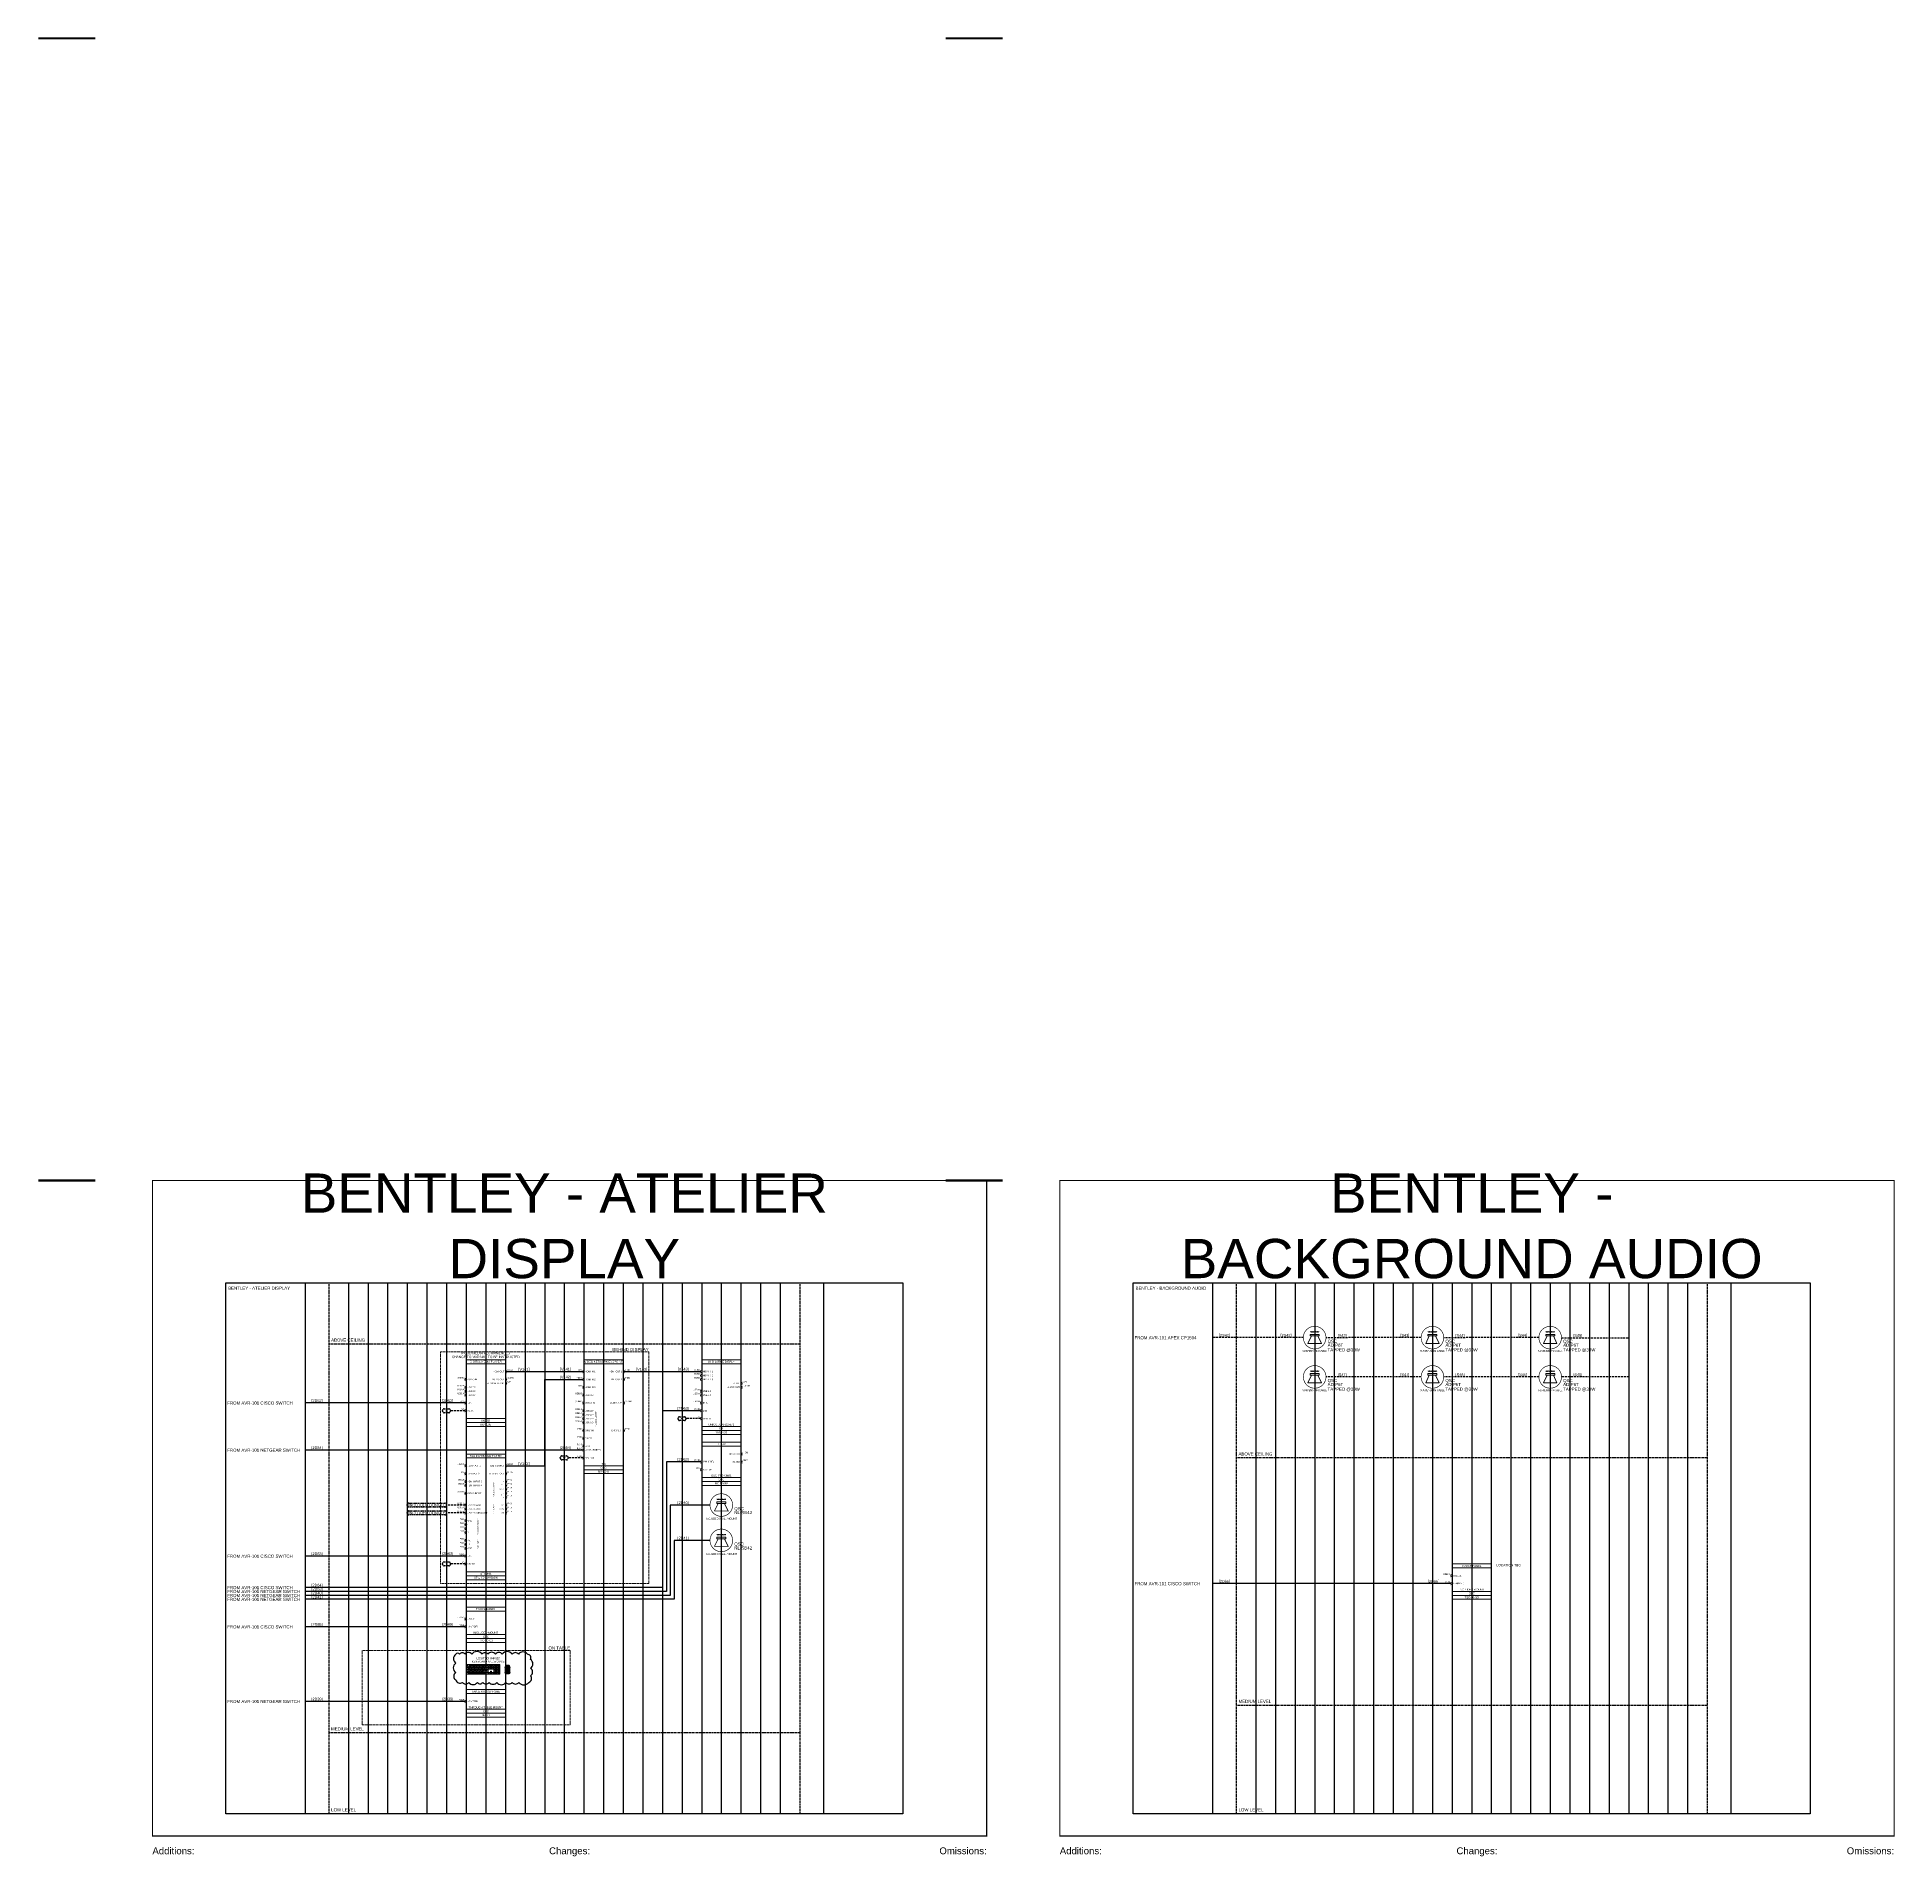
# Model space of a CAD drawing. Header units: millimetres. Extents: x -71336 to -35435, y -26189 to 22712.
# Drawn here: x -46405 to -44039, y -10292 to -7964 of the extents above; entities that cross this region are included whole.
import ezdxf
from ezdxf.enums import TextEntityAlignment as Align
from ezdxf.lldxf.tags import DXFTag

# ---------------------------------------------------------------- set-up
doc = ezdxf.new("R2018")
doc.units = ezdxf.units.MM
doc.linetypes.add('DASHED', pattern=[0.75, 0.5, -0.25])
doc.linetypes.add('DASHED2', pattern=[0.375, 0.25, -0.125])
for name, color, linetype in [('SC - 2 Core Speaker', 211, 'DASHED'), ('SC - 3 Core Flex', 7, 'DASHED'), ('SC - Cat - Green - Data', 84, 'Continuous'), ('SC - Cat - Green - Data - DS', 84, 'DS'), ('SC - Cat - Green - Data - QLAN', 84, 'QLAN'), ('SC - HDMI', 192, 'Continuous'), ('SC - Text', 7, 'Continuous'), ('SC - USB 2.0', 84, 'DASHED'), ('Text', 7, 'Continuous')]:
    doc.layers.add(name, color=color, linetype=linetype)
doc.layers.add('SC - Equipment', color=7, linetype='Continuous', lineweight=13)
doc.layers.add('www.cadblocksfree.com', color=7, linetype='Continuous', lineweight=5)
for name, color, linetype, plot in [('SC - Guides', 211, 'Continuous', False), ('SC - Titlesheet - Model', 250, 'Continuous', False), ('SC - Xlines', 252, 'Continuous', False)]:
    doc.layers.add(name, color=color, linetype=linetype, plot=plot)
doc.styles.add('ARIAL', font='arial.ttf')
doc.styles.add('CALIBRI', font='calibri.ttf')
doc.styles.get("Standard").update_dxf_attribs({"font": 'arial.ttf', "height": 35})
tags = doc.linetypes.add('DS', pattern='A,1.939444,-0.075392,["DS",ARIAL,S=0.5,R=0,X=0,Y=-0.25],-1.06308,1.922084', length=5).pattern_tags.tags
tags[6] = DXFTag(74, 10)
tags = doc.linetypes.add('QLAN', pattern='A,3.942001,-0.106942,["QLAN",ARIAL,S=0.5,R=0,X=0,Y=-0.25],-1.981735,3.969322', length=10).pattern_tags.tags
tags[6] = DXFTag(74, 10)

# ---------------------------------------------------------------- blocks, each defined once
blk = doc.blocks.new('*U189')
at = {"layer": 'SC - Guides', "color": 5, "ltscale": 5, "const_width": 2}
for points in [[(-415.5, 1287.4), (-465.5, 1287.4)], [(-415.5, 287), (-465.5, 287)]]:
    blk.add_lwpolyline(points, dxfattribs=at)
at = {"layer": 'SC - Titlesheet - Model', "color": 6, "ltscale": 5, "const_width": 1}
blk.add_lwpolyline([(-365.5, -287), (365.5, -287), (365.5, 287), (-365.5, 287)], close=True, dxfattribs=at)
at = {"ltscale": 5, "style": 'ARIAL'}
blk.add_text('Additions:', height=6, dxfattribs=at).set_placement((-365.5, -297), align=Align.TOP_LEFT)
blk.add_text('Changes:', height=6, dxfattribs=at).set_placement((0, -297), align=Align.TOP_CENTER)
blk.add_text('Omissions:', height=6, dxfattribs=at).set_placement((365.5, -297), align=Align.TOP_RIGHT)
at = {"layer": 'SC - Titlesheet - Model', "color": 5, "lineweight": 30, "ltscale": 5, "flags": 104}
blk.add_attdef('ADDITIONS', text='', height=5, dxfattribs=at).set_placement((-365.5, -312), align=Align.TOP_LEFT)
blk.add_attdef('CHANGES', text='', height=5, dxfattribs=at).set_placement((0, -312), align=Align.TOP_CENTER)
blk.add_attdef('OMISSIONS', text='', height=5, dxfattribs=at).set_placement((365.5, -312), align=Align.TOP_RIGHT)
blk = doc.blocks.new('LG 110UM5J - SCHEMATIC')
at = {"layer": 'SC - Equipment'}
for p, q in [((-25, 0), (25, 0)), ((-25, -95), (-25, 0)), ((25, 0), (25, -95)), ((25, -5), (-25, -5)), ((25, -85), (-25, -85)), ((25, -85), (-25, -85)), ((25, -90), (-25, -90)), ((25, -90), (-25, -90)), ((25, -90), (-25, -90)), ((25, -95), (-25, -95))]:
    blk.add_line(p, q, dxfattribs=at)
at = {"layer": 'SC - Equipment', "const_width": 0.7}
for points in [[(-26.1, -15, 1), (-26.9, -15, 1)], [(-26.1, -20, 1), (-26.9, -20, 1)], [(-26.1, -25, 1), (-26.9, -25, 1)], [(-26.1, -40, 1), (-26.9, -40, 1)], [(-26.1, -45, 1), (-26.9, -45, 1)], [(26.1, -30, -1), (26.9, -30, -1)], [(26.1, -35, -1), (26.9, -35, -1)], [(-26.1, -55, 1), (-26.9, -55, 1)], [(-26.1, -65, 1), (-26.9, -65, 1)], [(-26.1, -75, 1), (-26.9, -75, 1)]]:
    blk.add_lwpolyline(points, format="xyb", close=True, dxfattribs=at)
at = {"layer": 'SC - Equipment'}
for centre, start, end in [((-26.5, -15), 270, 90), ((-26.5, -20), 270, 90), ((-26.5, -25), 270, 90), ((-26.5, -40), 270, 90), ((-26.5, -45), 270, 90), ((26.5, -30), 90, 270), ((26.5, -35), 90, 270), ((-26.5, -55), 270, 90), ((-26.5, -65), 270, 90), ((-26.5, -75), 270, 90)]:
    blk.add_arc(centre, 1.5, start, end, dxfattribs=at)
at = {"ltscale": 5}
for tag, p in [('DESCRIPTION', (0, -2.5)), ('BRACKET', (0, -82.5)), ('MODEL', (0, -92.5)), ('MAKE', (0, -87.5))]:
    blk.add_attdef(tag, text='', height=2.5, dxfattribs=at).set_placement(p, align=Align.MIDDLE_CENTER)
at = {"ltscale": 5, "flags": 1}
for tag, p in [('ROOM_TYPE', (45, -5)), ('LOCATION', (45, -10)), ('RACK_EQUIPMENT_(Y/N)', (45, -15)), ('AMP(@240V)', (45, -40)), ('WATT', (45, -45)), ('IP_(Y/N)', (45, -30)), ('POE(WATT)', (45, -35)), ('WEIGHT(KG)', (45, -55)), ('TRANSFORMER_TAPS', (45, -60)), ('BTU/H', (45, -50))]:
    blk.add_attdef(tag, p, '', height=2.5, dxfattribs=at)
at = {"layer": 'SC - Equipment', "ltscale": 5, "char_height": 2}
for s, insert, width, attachment_point in [('HDMI', (-27.5, -13), 5.774, 6), ('HDMI', (-27.5, -18), 5.774, 6), ('HDMI', (-27.5, -23), 5.774, 6), ('HDMI IN 1', (-23.5, -15), 23.5, 4), ('HDMI IN 2', (-23.5, -20), 23.5, 4), ('USB-A', (-27.5, -38), 5.774, 6), ('USB-A', (-27.5, -43), 5.774, 6), ('HDMI IN 3', (-23.5, -25), 23.5, 4), ('USB 2.0', (-23.5, -40), 29.086, 4), ('USB 2.0', (-23.5, -45), 29.086, 4), ('AUDIO OUT', (23.5, -35), 23.5, 6), ('SPDIF', (23.5, -30), 23.5, 6), ('3.5MM', (27.7, -33), 7.175, 4), ('OPT', (27.7, -28), 7.175, 4), ('3.5MM', (-27.5, -53), 5.774, 6), ('RJ45', (-27.5, -63), 5.774, 6), ('LAN', (-23.5, -65), 23.5, 4), ('IR IN', (-23.5, -55), 23.5, 4), ('IEC', (-27.5, -73), 5.774, 6), ('POWER', (-23.5, -75), 23.5, 4)]:
    blk.add_mtext(s, dxfattribs=dict(at, insert=insert, width=width, attachment_point=attachment_point))
blk = doc.blocks.new('QSC NV-32-H - SCHEMATIC')
at = {"layer": 'SC - Equipment'}
for p, q in [((-25, 0), (25, 0)), ((-25, -145), (-25, 0)), ((25, 0), (25, -145)), ((25, -5), (-25, -5)), ((25, -135), (-25, -135)), ((25, -135), (-25, -135)), ((25, -140), (-25, -140)), ((25, -140), (-25, -140)), ((25, -140), (-25, -140)), ((25, -145), (-25, -145))]:
    blk.add_line(p, q, dxfattribs=at)
at = {"layer": 'SC - Equipment', "const_width": 0.7}
for points in [[(-26.1, -15, 1), (-26.9, -15, 1)], [(26.1, -15, -1), (26.9, -15, -1)], [(-26.1, -25, 1), (-26.9, -25, 1)], [(-26.1, -35, 1), (-26.9, -35, 1)], [(-26.1, -45, 1), (-26.9, -45, 1)], [(26.1, -25, -1), (26.9, -25, -1)], [(-26.1, -55, 1), (-26.9, -55, 1)], [(-26.1, -65, 1), (-26.9, -65, 1)], [(-26.1, -70, 1), (-26.9, -70, 1)], [(26.1, -55, -1), (26.9, -55, -1)], [(-26.1, -75, 1), (-26.9, -75, 1)], [(-26.1, -80, 1), (-26.9, -80, 1)], [(-26.1, -90, 1), (-26.9, -90, 1)], [(26.1, -90, -1), (26.9, -90, -1)], [(-26.1, -100, 1), (-26.9, -100, 1)], [(-26.1, -110, 1), (-26.9, -110, 1)], [(-26.1, -115, 1), (-26.9, -115, 1)], [(-26.1, -125, 1), (-26.9, -125, 1)]]:
    blk.add_lwpolyline(points, format="xyb", close=True, dxfattribs=at)
at = {"layer": 'SC - Equipment'}
for centre, start, end in [((-26.5, -15), 270, 90), ((-26.5, -25), 270, 90), ((26.5, -15), 90, 270), ((26.5, -25), 90, 270), ((-26.5, -35), 270, 90), ((-26.5, -45), 270, 90), ((-26.5, -55), 270, 90), ((-26.5, -65), 270, 90), ((-26.5, -70), 270, 90), ((26.5, -55), 90, 270), ((-26.5, -75), 270, 90), ((-26.5, -80), 270, 90), ((-26.5, -90), 270, 90), ((26.5, -90), 90, 270), ((-26.5, -100), 270, 90), ((-26.5, -110), 270, 90), ((-26.5, -115), 270, 90), ((-26.5, -125), 270, 90)]:
    blk.add_arc(centre, 1.5, start, end, dxfattribs=at)
at = {"ltscale": 5}
for tag, p in [('DESCRIPTION', (0, -2.5)), ('BRACKET', (0, -132.5)), ('MODEL', (0, -142.5)), ('MAKE', (0, -137.5))]:
    blk.add_attdef(tag, text='', height=2.5, dxfattribs=at).set_placement(p, align=Align.MIDDLE_CENTER)
at = {"ltscale": 5, "flags": 1}
for tag, p in [('ROOM_TYPE', (45, -5)), ('LOCATION', (45, -10)), ('RACK_EQUIPMENT_(Y/N)', (45, -15)), ('AMP(@240V)', (45, -40)), ('WATT', (45, -45)), ('IP_(Y/N)', (45, -30)), ('POE(WATT)', (45, -35)), ('WEIGHT(KG)', (45, -55)), ('TRANSFORMER_TAPS', (45, -60)), ('BTU/H', (45, -50))]:
    blk.add_attdef(tag, p, '', height=2.5, dxfattribs=at)
at = {"layer": 'SC - Equipment', "ltscale": 5, "char_height": 2}
for s, insert, width, attachment_point in [('HDMI', (-27.5, -13), 5.774, 6), ('HDMI', (-27.5, -23), 5.774, 6), ('HDMI IN 1', (-23.5, -15), 23.5, 4), ('HDMI OUT 1', (23.5, -15), 23.5, 6), ('HDMI', (27.7, -13), 7.175, 4), ('HDMI', (27.7, -23), 7.175, 4), ('USB-B', (-27.5, -43), 5.774, 6), ('HDMI', (-27.5, -33), 5.774, 6), ('HDMI IN 2', (-23.5, -25), 23.5, 4), ('HDMI IN 3', (-23.5, -35), 23.5, 4), ('USB 3.0', (-23.5, -45), 23.5, 4), ('HDMI OUT 2', (23.5, -25), 23.5, 6), ('3.5MM', (-27.5, -53), 5.774, 6), ('USB-A', (-27.5, -63), 5.774, 6), ('USB-A', (-27.5, -68), 5.774, 6), ('AUDIO IN', (-23.5, -55), 23.5, 4), ('USB 3.0', (-23.5, -65), 23.5, 4), ('USB 2.0', (-23.5, -70), 23.5, 4), ('AUDIO OUT', (23.5, -55), 23.5, 6), ('3.5MM', (27.7, -53), 7.175, 4), ('USB-A', (-27.5, -73), 5.774, 6), ('USB-A', (-27.5, -78), 5.774, 6), ('PHX', (-27.5, -88), 5.774, 6), ('GPIO IN', (-23.5, -90), 23.5, 4), ('USB 2.0', (-23.5, -75), 23.5, 4), ('USB 2.0', (-23.5, -80), 23.5, 4), ('GPIO OUT', (23.5, -90), 23.5, 6), ('PHX', (27.7, -88), 7.175, 4), ('RJ45', (-27.5, -108), 5.774, 6), ('RJ45', (-27.5, -113), 5.774, 6), ('PHX', (-27.5, -98), 5.774, 6), ('RS232', (-23.5, -100), 23.5, 4), ('LAN', (-23.5, -110), 23.5, 4), ('LAN A (POE++)', (-23.5, -115), 23.5, 4), ('PHX', (-27.5, -123), 5.774, 6), ('48V 1.5A', (-23.5, -125), 23.5, 4)]:
    blk.add_mtext(s, dxfattribs=dict(at, insert=insert, width=width, attachment_point=attachment_point))
at = {"layer": 'SC - Equipment', "ltscale": 5, "insert": (-10, -75), "char_height": 2, "width": 19.637, "attachment_point": 5, "rotation": 270}
blk.add_mtext('- HOST PORT -', dxfattribs=at)
blk = doc.blocks.new('ATLONA AT-UHD-SW-510W - SCHEMATIC')
at = {"layer": 'SC - 3 Core Flex', "ltscale": 3}
for points in [[(-98, -62.5), (-52, -62.5, -0.414214), (-50, -64.5), (-50, -65.5, -0.414214), (-52, -67.5), (-98, -67.5, -0.414214), (-100, -65.5), (-100, -64.5, -0.414214)], [(-98, -72.5), (-52, -72.5, -0.414214), (-50, -74.5), (-50, -75.5, -0.414214), (-52, -77.5), (-98, -77.5, -0.414214), (-100, -75.5), (-100, -74.5, -0.414214)]]:
    blk.add_lwpolyline(points, format="xyb", close=True, dxfattribs=at)
at = {"layer": 'SC - Equipment'}
for p, q in [((-25, 0), (25, 0)), ((-25, -160), (-25, 0)), ((25, 0), (25, -160)), ((25, -5), (-25, -5)), ((25, -150), (-25, -150)), ((25, -150), (-25, -150)), ((25, -155), (-25, -155)), ((25, -155), (-25, -155)), ((25, -155), (-25, -155)), ((25, -160), (-25, -160))]:
    blk.add_line(p, q, dxfattribs=at)
at = {"layer": 'SC - Equipment', "const_width": 0.7}
for points in [[(-26.1, -15, 1), (-26.9, -15, 1)], [(26.1, -15, -1), (26.9, -15, -1)], [(-26.1, -25, 1), (-26.9, -25, 1)], [(-26.1, -35, 1), (-26.9, -35, 1)], [(-26.1, -40, 1), (-26.9, -40, 1)], [(26.1, -25, -1), (26.9, -25, -1)], [(26.1, -35, -1), (26.9, -35, -1)], [(26.1, -40, -1), (26.9, -40, -1)], [(26.1, -45, -1), (26.9, -45, -1)], [(-26.1, -50, 1), (-26.9, -50, 1)], [(-26.1, -65, 1), (-26.9, -65, 1)], [(-26.1, -70, 1), (-26.9, -70, 1)], [(26.1, -50, -1), (26.9, -50, -1)], [(26.1, -55, -1), (26.9, -55, -1)], [(26.1, -65, -1), (26.9, -65, -1)], [(26.1, -70, -1), (26.9, -70, -1)], [(-26.1, -75, 1), (-26.9, -75, 1)], [(-26.1, -85, 1), (-26.9, -85, 1)], [(-26.1, -90, 1), (-26.9, -90, 1)], [(-26.1, -95, 1), (-26.9, -95, 1)], [(26.1, -75, -1), (26.9, -75, -1)], [(-26.1, -100, 1), (-26.9, -100, 1)], [(-26.1, -110, 1), (-26.9, -110, 1)], [(-26.1, -115, 1), (-26.9, -115, 1)], [(-26.1, -120, 1), (-26.9, -120, 1)], [(-26.1, -130, 1), (-26.9, -130, 1)], [(-26.1, -140, 1), (-26.9, -140, 1)]]:
    blk.add_lwpolyline(points, format="xyb", close=True, dxfattribs=at)
at = {"layer": 'SC - Equipment'}
for centre, start, end in [((-26.5, -15), 270, 90), ((-26.5, -25), 270, 90), ((26.5, -15), 90, 270), ((26.5, -25), 90, 270), ((-26.5, -35), 270, 90), ((-26.5, -40), 270, 90), ((26.5, -35), 90, 270), ((26.5, -40), 90, 270), ((26.5, -45), 90, 270), ((-26.5, -50), 270, 90), ((-26.5, -65), 270, 90), ((-26.5, -70), 270, 90), ((26.5, -50), 90, 270), ((26.5, -55), 90, 270), ((26.5, -65), 90, 270), ((26.5, -70), 90, 270), ((-26.5, -75), 270, 90), ((-26.5, -85), 270, 90), ((-26.5, -90), 270, 90), ((-26.5, -95), 270, 90), ((26.5, -75), 90, 270), ((-26.5, -100), 270, 90), ((-26.5, -110), 270, 90), ((-26.5, -115), 270, 90), ((-26.5, -120), 270, 90), ((-26.5, -130), 270, 90), ((-26.5, -140), 270, 90)]:
    blk.add_arc(centre, 1.5, start, end, dxfattribs=at)
at = {"layer": 'SC - USB 2.0', "ltscale": 5}
for points in [[(-26.5, -65), (-50, -65)], [(-26.5, -75), (-50, -75)]]:
    blk.add_lwpolyline(points, dxfattribs=at)
at = {"ltscale": 5}
for tag, p in [('DESCRIPTION', (0, -2.5)), ('MODEL', (0, -157.5)), ('MAKE', (0, -152.5))]:
    blk.add_attdef(tag, text='', height=2.5, dxfattribs=at).set_placement(p, align=Align.MIDDLE_CENTER)
at = {"ltscale": 5, "flags": 1}
for tag, p in [('ROOM_TYPE', (45, -5)), ('LOCATION', (45, -10)), ('RACK_EQUIPMENT_(Y/N)', (45, -15)), ('AMP(@240V)', (45, -40)), ('WATT', (45, -45)), ('IP_(Y/N)', (45, -30)), ('POE(WATT)', (45, -35)), ('WEIGHT(KG)', (45, -55)), ('TRANSFORMER_TAPS', (45, -60)), ('BTU/H', (45, -50))]:
    blk.add_attdef(tag, p, '', height=2.5, dxfattribs=at)
blk.add_attdef('BRACKET', text='', height=2.5, dxfattribs=at).set_placement((0, -147.5), align=Align.MIDDLE_CENTER)
at = {"layer": 'SC - Equipment', "ltscale": 5, "char_height": 2}
for s, insert, width, attachment_point in [('USB-C', (-27.5, -13), 5.774, 6), ('DP', (-27.5, -23), 5.774, 6), ('USB INPUT 1', (-23.5, -15), 23.5, 4), ('HDMI OUTPUT', (23.5, -15), 23.5, 6), ('HDMI', (27.7, -13), 7.175, 4), ('RJ45', (27.7, -23), 7.175, 4), ('3.5MM', (-27.5, -48), 1.55, 6), ('HDMI', (-27.5, -33), 1.55, 6), ('HDMI', (-27.5, -38), 1.55, 6), ('DP INPUT 2', (-23.5, -25), 23.5, 4), ('HDMI INPUT 3', (-23.5, -35), 23.5, 4), ('HDMI INPUT 4', (-23.5, -40), 23.5, 4), ('HDBaseT OUT', (23.5, -25), 23.5, 6), ('GND', (23.5, -45), 23.5, 6), ('L', (21, -37.5), 23.5, 6), ('+', (23.5, -35), 23.5, 6), ('-', (23.5, -40), 23.5, 6), ('PHX', (27.7, -33), 3.746, 4), ('PHX', (27.7, -38), 3.746, 4), ('PHX', (27.7, -43), 3.746, 4), ('PHX', (27.7, -48), 3.746, 4), ('USB-A', (-27.5, -63), 5.774, 6), ('USB-A', (-27.5, -68), 5.774, 6), ('AUDIO INPUT', (-23.5, -50), 23.5, 4), ('USB 2.0 WIFI', (-23.5, -65), 23.5, 4), ('USB 2.0 AUX', (-23.5, -70), 23.5, 4), ('COM', (23.5, -70), 23.5, 6), ('R', (21, -52.5), 23.5, 6), ('C1', (23.5, -65), 23.5, 6), ('+', (23.5, -55), 23.5, 6), ('-', (23.5, -50), 23.5, 6), ('PHX', (27.7, -53), 3.746, 4), ('PHX', (27.7, -63), 3.746, 4), ('PHX', (27.7, -68), 3.746, 4), ('USB-A', (-27.5, -73), 5.774, 6), ('PHX', (-27.5, -83), 5.774, 6), ('PHX', (-27.5, -88), 5.774, 6), ('PHX', (-27.5, -93), 5.774, 6), ('GND', (-23.5, -85), 23.5, 4), ('-', (-23.5, -90), 23.5, 4), ('+', (-23.5, -95), 23.5, 4), ('USB 2.0 MIRACAST', (-23.5, -75), 25.831, 4), ('C2', (23.5, -75), 23.5, 6), ('PHX', (27.7, -73), 3.746, 4), ('PHX', (-27.5, -98), 5.774, 6), ('PHX', (-27.5, -108), 5.774, 6), ('PHX', (-27.5, -113), 5.774, 6), ('PHX', (-27.5, -118), 5.774, 6), ('TX', (-23.5, -115), 23.5, 4), ('P', (-23.5, -100), 23.5, 4), ('RX', (-23.5, -110), 23.5, 4), ('RJ45', (-27.5, -128), 1.55, 6), ('DC', (-27.5, -138), 5.774, 6), ('GND', (-23.5, -120), 23.5, 4), ('24V DC', (-23.5, -140), 23.5, 4), ('LAN', (-23.5, -130), 23.5, 4)]:
    blk.add_mtext(s, dxfattribs=dict(at, insert=insert, width=width, attachment_point=attachment_point))
at = {"layer": 'SC - Equipment', "ltscale": 5, "char_height": 2, "attachment_point": 5}
for s, insert, width, rotation in [('- AUDIO OUT -', (10, -45), 24.863, 90), ('- RELAY -', (10, -70), 24.863, 90), ('- TRIGGER I/O -', (-10, -92.5), 20.733, 270), ('- RS232 -', (-10, -115), 20.733, 270)]:
    blk.add_mtext(s, dxfattribs=dict(at, insert=insert, width=width, rotation=rotation))
at = {"layer": 'SC - Text', "char_height": 3.5, "width": 134.026, "attachment_point": 5}
for insert in [(-75, -65), (-75, -75)]:
    blk.add_mtext('INCLUDED DONGLE', dxfattribs=dict(at, insert=insert))
blk = doc.blocks.new('QSC NL-SB42 - SCHEMATIC')
at = {"layer": 'SC - Equipment'}
for p, q in [((-4, -12.3), (-8.6, -21.9)), ((8.6, -22), (-8.6, -21.9)), ((4, -12.3), (8.6, -22))]:
    blk.add_line(p, q, dxfattribs=at)
at = {"layer": 'SC - Equipment', "const_width": 0.797}
for points in [[(14.4, -14.4, 1), (-14.4, -14.4, 1)], [(-14.4, -14.4, 1), (14.4, -14.4, 1)]]:
    blk.add_lwpolyline(points, format="xyb", dxfattribs=at)
at = {"layer": 'SC - Equipment'}
blk.add_lwpolyline([(-5.7, -10.2), (5.7, -10.2), (5.7, -12.3), (-5.7, -12.3)], close=True, dxfattribs=at)
blk.add_lwpolyline([(-5.7, -10.2), (5.7, -10.2), (5.7, -12.3), (-5.7, -12.3)], close=True, dxfattribs=at)
for centre in [(-4.6, -6.5), (-2.8, -6.5), (-1, -6.5), (0.8, -6.5), (2.6, -6.5), (4.5, -6.5)]:
    blk.add_arc(centre, 0.9, 179.9547, 359.9547, dxfattribs=at)
at = {"ltscale": 5, "style": 'CALIBRI', "flags": 1}
for tag, p in [('ROOM_TYPE', (34.7, 30.7)), ('LOCATION', (34.7, 25.7)), ('AMP(@240V)', (34.7, 5.7)), ('WATT', (34.7, 0.7)), ('RACK_EQUIPMENT_(Y/N)', (34.7, 20.7)), ('POE(WATT)', (34.7, 10.7)), ('IP_(Y/N)', (34.7, 15.7)), ('WEIGHT(KG)', (34.7, -9.3)), ('BTU/H', (34.7, -4.3)), ('DESCRIPTION', (34.7, -14.3))]:
    blk.add_attdef(tag, p, '', height=2.5, dxfattribs=at)
at = {"ltscale": 5, "style": 'CALIBRI'}
blk.add_attdef('BRACKET', text='', height=2.5, dxfattribs=at).set_placement((0, -31.8), align=Align.MIDDLE_CENTER)
at = {"layer": 'SC - Equipment'}
for tag, p in [('MAKE', (16.5, -21)), ('MODEL', (16.5, -26))]:
    blk.add_attdef(tag, p, '', height=4, dxfattribs=at)
at = {"layer": 'SC - Equipment', "color": 3, "flags": 1}
blk.add_attdef('TRANSFORMER_TAPS', (16.5, -32), '', height=4, dxfattribs=at)
blk = doc.blocks.new('QSC NM-T1 - SCHEMATIC')
at = {"layer": 'SC - Equipment'}
for p, q in [((-25, 0), (25, 0)), ((-25, -35), (-25, 0)), ((25, 0), (25, -35)), ((25, -5), (-25, -5)), ((25, -25), (-25, -25)), ((25, -25), (-25, -25)), ((25, -30), (-25, -30)), ((25, -30), (-25, -30)), ((25, -30), (-25, -30)), ((25, -35), (-25, -35))]:
    blk.add_line(p, q, dxfattribs=at)
at = {"layer": 'SC - Equipment', "const_width": 0.7}
blk.add_lwpolyline([(-26.1, -15, 1), (-26.9, -15, 1)], format="xyb", close=True, dxfattribs=at)
at = {"layer": 'SC - Equipment'}
blk.add_arc((-26.5, -15), 1.5, 270, 90, dxfattribs=at)
at = {"ltscale": 5}
for tag, p in [('DESCRIPTION', (0, -2.5)), ('BRACKET', (0, -22.5)), ('MODEL', (0, -32.5)), ('MAKE', (0, -27.5))]:
    blk.add_attdef(tag, text='', height=2.5, dxfattribs=at).set_placement(p, align=Align.MIDDLE_CENTER)
at = {"ltscale": 5, "flags": 1}
for tag, p in [('ROOM_TYPE', (45, -5)), ('LOCATION', (45, -10)), ('RACK_EQUIPMENT_(Y/N)', (45, -15)), ('AMP(@240V)', (45, -40)), ('WATT', (45, -45)), ('IP_(Y/N)', (45, -30)), ('POE(WATT)', (45, -35)), ('WEIGHT(KG)', (45, -55)), ('TRANSFORMER_TAPS', (45, -60)), ('BTU/H', (45, -50))]:
    blk.add_attdef(tag, p, '', height=2.5, dxfattribs=at)
at = {"layer": 'SC - Equipment', "ltscale": 5, "char_height": 2}
for s, insert, width, attachment_point in [('RJ45', (-27.5, -13), 5.774, 6), ('LAN(POE) ', (-23.5, -15), 47.622, 4)]:
    blk.add_mtext(s, dxfattribs=dict(at, insert=insert, width=width, attachment_point=attachment_point))
blk = doc.blocks.new('QSC NC-12X80 - SCHEMATIC')
at = {"layer": 'SC - Equipment'}
for p, q in [((-25, 0), (25, 0)), ((-25, -55), (-25, 0)), ((25, 0), (25, -55)), ((25, -5), (-25, -5)), ((25, -45), (-25, -45)), ((25, -45), (-25, -45)), ((25, -50), (-25, -50)), ((25, -50), (-25, -50)), ((25, -50), (-25, -50)), ((25, -55), (-25, -55))]:
    blk.add_line(p, q, dxfattribs=at)
at = {"layer": 'SC - Equipment', "const_width": 0.7}
for points in [[(26.1, -15, -1), (26.9, -15, -1)], [(-26.1, -25, 1), (-26.9, -25, 1)], [(-26.1, -35, 1), (-26.9, -35, 1)], [(26.1, -25, -1), (26.9, -25, -1)]]:
    blk.add_lwpolyline(points, format="xyb", close=True, dxfattribs=at)
at = {"layer": 'SC - Equipment'}
for centre, start, end in [((-26.5, -25), 270, 90), ((26.5, -15), 90, 270), ((26.5, -25), 90, 270), ((-26.5, -35), 270, 90)]:
    blk.add_arc(centre, 1.5, start, end, dxfattribs=at)
at = {"ltscale": 5}
for tag, p in [('DESCRIPTION', (0, -2.5)), ('BRACKET', (0, -42.5)), ('MAKE', (0, -47.5)), ('MODEL', (0, -52.5))]:
    blk.add_attdef(tag, text='', height=2.5, dxfattribs=at).set_placement(p, align=Align.MIDDLE_CENTER)
at = {"ltscale": 5, "flags": 1}
for tag, p in [('ROOM_TYPE', (45, -5)), ('LOCATION', (45, -10)), ('RACK_EQUIPMENT_(Y/N)', (45, -15)), ('AMP(@240V)', (45, -40)), ('WATT', (45, -45)), ('IP_(Y/N)', (45, -30)), ('POE(WATT)', (45, -35)), ('WEIGHT(KG)', (45, -55)), ('TRANSFORMER_TAPS', (45, -60)), ('BTU/H', (45, -50))]:
    blk.add_attdef(tag, p, '', height=2.5, dxfattribs=at)
at = {"layer": 'SC - Equipment', "ltscale": 5, "char_height": 2}
for s, insert, width, attachment_point in [('RJ45', (-27.5, -23), 5.774, 6), ('LAN (POE)', (-23.5, -25), 23.5, 4), ('HDMI OUT', (23.5, -15), 23.5, 6), ('HDMI', (27.7, -13), 7.175, 4), ('BNC', (27.7, -23), 7.175, 4), ('DC', (-27.5, -33), 5.774, 6), ('12V 1.0A', (-23.5, -35), 23.5, 4), ('3G-SDI', (23.5, -25), 23.5, 6)]:
    blk.add_mtext(s, dxfattribs=dict(at, insert=insert, width=width, attachment_point=attachment_point))
blk = doc.blocks.new('KEYBOARD_MOUSE - SCHEMATIC')
at = {"layer": 'www.cadblocksfree.com', "lineweight": 30, "true_color": 0x303030}
h = blk.add_hatch(color=250, dxfattribs=at)
h.dxf.hatch_style = 1
h.paths.add_polyline_path([(33.2, -6.1, 0.07514), (33.8, -9.6, -0.37683), (32.8, -12, 0.414214), (34.4, -10.4, -0.077576), (34.4, -3.7, 0.414214), (31.6, -0.9), (30.8, -0.9, 0.414214), (28, -3.7, -0.077576), (28, -10.4, 0.414214), (29.6, -12, -0.37683), (28.6, -9.6, 0.07514), (29.2, -6.1, 0.093825), (28.9, -2.8, -0.362976), (29.2, -2.1, -0.302086), (33.2, -2.1, -0.367169), (33.5, -2.9, 0.093383)])
at = {"layer": 'www.cadblocksfree.com', "true_color": 0x666666}
h = blk.add_hatch(color=251, dxfattribs=at)
h.dxf.hatch_style = 1
h.paths.add_polyline_path([(33.2, -6.1, -0.093383), (33.5, -2.9, 0.361324), (33.3, -2.1, 0.089274), (32.1, -1.6), (31.8, -4.2, -0.383895), (31.3, -4.7), (31.1, -4.7, -0.383895), (30.6, -4.2), (30.3, -1.6, 0.089556), (29.1, -2.1, 0.355233), (28.9, -2.8, -0.093825), (29.2, -6.1, -0.076205), (28.6, -9.6, 0.369518), (29.6, -12), (32.8, -12, 0.369518), (33.8, -9.6, -0.076205)])
at = {"layer": 'www.cadblocksfree.com', "lineweight": 30, "true_color": 0x303030}
h = blk.add_hatch(color=250, dxfattribs=at)
h.dxf.hatch_style = 1
edge = h.paths.add_edge_path()
edge.add_ellipse((31.2, -2.8), major_axis=(0, 1.3), ratio=0.35744, start_angle=0, end_angle=360)
edge.add_arc((31.2, -5.1), 3.69, 91.6729, 103.4124)
edge.add_line((30.3, -1.6), (30.6, -4.2))
edge.add_arc((31.1, -4.2), 0.5, 185.9938, 278.9835)
edge.add_arc((31.3, -4.2), 0.5, 261.0165, 354.0062)
edge.add_line((31.8, -4.2), (32.1, -1.6))
edge.add_arc((31.2, -5.1), 3.69, 76.5876, 88.3924)
at = {"layer": 'www.cadblocksfree.com', "true_color": 0xdedede}
h = blk.add_hatch(color=254, dxfattribs=at)
h.dxf.hatch_style = 1
edge = h.paths.add_edge_path()
edge.add_ellipse((31.2, -2.8), major_axis=(0, 1.3), ratio=0.35744, start_angle=0, end_angle=360)
h.paths.add_polyline_path([(31.2, -2, -0.414214), (31.5, -2.2), (31.5, -3.3, -0.414214), (31.2, -3.6), (31.2, -3.6, -0.414214), (30.9, -3.3), (30.9, -2.2, -0.414214), (31.2, -2)], flags=16)
at = {"layer": 'www.cadblocksfree.com', "true_color": 0x666666}
h = blk.add_hatch(color=251, dxfattribs=at)
h.dxf.hatch_style = 1
h.paths.add_polyline_path([(31.5, -2.2, 0.430439), (31.2, -2, 0.430439), (30.9, -2.2), (30.9, -3.3, 0.430439), (31.2, -3.6, 0.430439), (31.5, -3.3)])
at = {"layer": 'www.cadblocksfree.com'}
for p, q in [((-21, 0), (21, 0)), ((-21.5, -12), (-21.5, -0.5)), ((-21.1, -1.3), (-21.1, -0.7)), ((-21.1, -3.6), (-21.1, -2.5)), ((-21.1, -5.7), (-21.1, -4.6)), ((-21.1, -7.8), (-21.1, -6.7)), ((-21.1, -9.8), (-21.1, -8.7)), ((-21.1, -11.8), (-21.1, -10.7)), ((21, -12.5), (-21, -12.5)), ((-20.8, -0.4), (-19.7, -0.4)), ((-19.7, -1.5), (-20.8, -1.5)), ((-20.8, -2.3), (-19.7, -2.3)), ((-19.7, -3.9), (-20.8, -3.9)), ((-20.8, -4.4), (-18.8, -4.4)), ((-18.8, -6), (-20.8, -6)), ((-20.8, -6.5), (-18.4, -6.5)), ((-18.4, -8.1), (-20.8, -8.1)), ((-20.8, -8.5), (-19.6, -8.5)), ((-19.6, -10.1), (-20.8, -10.1)), ((-20.8, -10.4), (-18.8, -10.4)), ((-18.8, -12), (-20.8, -12)), ((-19.5, -0.7), (-19.5, -1.3)), ((-19.5, -2.5), (-19.5, -3.6)), ((-19.4, -8.7), (-19.4, -9.8)), ((-19.2, -3.6), (-19.2, -2.5)), ((-19.1, -9.8), (-19.1, -8.7)), ((-19, -2.3), (-17.9, -2.3)), ((-17.9, -3.9), (-19, -3.9)), ((-18.9, -8.5), (-17.8, -8.5)), ((-17.8, -10.1), (-18.9, -10.1)), ((-18.6, -4.6), (-18.6, -5.7)), ((-18.6, -10.7), (-18.6, -11.8)), ((-18.3, -5.7), (-18.3, -4.6)), ((-18.3, -11.8), (-18.3, -10.7)), ((-18.2, -6.7), (-18.2, -7.8)), ((-18.1, -4.4), (-17, -4.4)), ((-17, -6), (-18.1, -6)), ((-18.1, -10.5), (-16.9, -10.5)), ((-16.9, -12.1), (-18.1, -12.1)), ((-17.9, -7.8), (-17.9, -6.7)), ((-17.7, -6.4), (-16.6, -6.4)), ((-16.6, -8), (-17.7, -8)), ((-17.6, -2.5), (-17.6, -3.6)), ((-17.5, -8.7), (-17.5, -9.8)), ((-17.4, -1.3), (-17.4, -0.7)), ((-17.4, -3.6), (-17.4, -2.5)), ((-17.3, -9.8), (-17.3, -8.7)), ((-17.1, -0.4), (-16, -0.4)), ((-16, -1.5), (-17.1, -1.5)), ((-17.1, -2.2), (-16, -2.2)), ((-16, -3.8), (-17.1, -3.8)), ((-17, -8.5), (-15.9, -8.5)), ((-15.9, -10.1), (-17, -10.1)), ((-16.7, -4.6), (-16.7, -5.7)), ((-16.6, -10.7), (-16.6, -11.8)), ((-16.5, -5.7), (-16.5, -4.6)), ((-16.3, -6.7), (-16.3, -7.8)), ((-16.3, -11.8), (-16.3, -10.7)), ((-16.2, -4.4), (-15.1, -4.4)), ((-15.1, -6), (-16.2, -6)), ((-16.1, -7.8), (-16.1, -6.7)), ((-16.1, -10.5), (-14.9, -10.5)), ((-14.9, -12.1), (-16.1, -12.1)), ((-15.8, -0.7), (-15.8, -1.3)), ((-15.8, -2.5), (-15.8, -3.6)), ((-15.8, -6.4), (-14.7, -6.4)), ((-14.7, -8), (-15.8, -8)), ((-15.7, -8.7), (-15.7, -9.8)), ((-15.5, -1.3), (-15.5, -0.7)), ((-15.5, -3.6), (-15.5, -2.5)), ((-15.4, -9.8), (-15.4, -8.7)), ((-15.3, -2.3), (-14.2, -2.3)), ((-14.2, -3.9), (-15.3, -3.9)), ((-15.2, -0.4), (-14.1, -0.4)), ((-14.1, -1.5), (-15.2, -1.5)), ((-15.2, -8.5), (-14.1, -8.5)), ((-14.1, -10.1), (-15.2, -10.1)), ((-14.9, -4.6), (-14.9, -5.7)), ((-14.6, -5.7), (-14.6, -4.6)), ((-14.6, -10.7), (-14.6, -11.8)), ((-14.5, -6.7), (-14.5, -7.8)), ((-14.4, -4.4), (-13.3, -4.4)), ((-13.3, -6), (-14.4, -6)), ((-14.4, -11.8), (-14.4, -10.7)), ((-14.3, -7.8), (-14.3, -6.7)), ((-14.1, -10.5), (-2.4, -10.5)), ((-2.4, -12.1), (-14.1, -12.1)), ((-14, -6.4), (-12.9, -6.4)), ((-12.9, -8), (-14, -8)), ((-13.9, -0.7), (-13.9, -1.3)), ((-13.9, -2.5), (-13.9, -3.6)), ((-13.8, -8.7), (-13.8, -9.8)), ((-13.7, -3.6), (-13.7, -2.5)), ((-13.6, -1.3), (-13.6, -0.7)), ((-13.6, -9.8), (-13.6, -8.7)), ((-13.4, -2.3), (-12.3, -2.3)), ((-12.3, -3.9), (-13.4, -3.9)), ((-13.3, -0.4), (-12.2, -0.4)), ((-12.2, -1.5), (-13.3, -1.5)), ((-13.3, -8.5), (-12.2, -8.5)), ((-12.2, -10.1), (-13.3, -10.1)), ((-13, -4.6), (-13, -5.7)), ((-12.8, -5.7), (-12.8, -4.6)), ((-12.7, -6.7), (-12.7, -7.8)), ((-12.5, -4.4), (-11.4, -4.4)), ((-11.4, -6), (-12.5, -6)), ((-12.4, -7.8), (-12.4, -6.7)), ((-12.2, -6.4), (-11.1, -6.4)), ((-11.1, -8), (-12.2, -8)), ((-12.1, -2.5), (-12.1, -3.6)), ((-12, -0.7), (-12, -1.3)), ((-12, -8.7), (-12, -9.8)), ((-11.9, -3.6), (-11.9, -2.5)), ((-11.7, -1.3), (-11.7, -0.7)), ((-11.7, -9.8), (-11.7, -8.7)), ((-11.6, -2.3), (-10.5, -2.3)), ((-10.5, -3.9), (-11.6, -3.9)), ((-11.5, -8.5), (-10.4, -8.5)), ((-10.4, -10.1), (-11.5, -10.1)), ((-11.4, -0.4), (-10.3, -0.4)), ((-10.3, -1.5), (-11.4, -1.5)), ((-11.2, -4.6), (-11.2, -5.7)), ((-10.9, -5.7), (-10.9, -4.6)), ((-10.8, -6.7), (-10.8, -7.8)), ((-10.7, -4.4), (-9.6, -4.4)), ((-9.6, -6), (-10.7, -6)), ((-10.6, -7.8), (-10.6, -6.7)), ((-10.3, -2.5), (-10.3, -3.6)), ((-10.3, -6.4), (-9.2, -6.4)), ((-9.2, -8), (-10.3, -8)), ((-10.1, -0.7), (-10.1, -1.3)), ((-10.1, -8.7), (-10.1, -9.8)), ((-10, -3.6), (-10, -2.5)), ((-9.9, -9.8), (-9.9, -8.7)), ((-9.8, -2.3), (-8.7, -2.3)), ((-8.7, -3.9), (-9.8, -3.9)), ((-9.6, -8.5), (-8.5, -8.5)), ((-8.5, -10.1), (-9.6, -10.1)), ((-9.3, -4.6), (-9.3, -5.7)), ((-9.1, -1.3), (-9.1, -0.7)), ((-9.1, -5.7), (-9.1, -4.6)), ((-9, -6.7), (-9, -7.8)), ((-8.9, -4.3), (-7.8, -4.3)), ((-7.8, -5.9), (-8.9, -5.9)), ((-8.8, -0.4), (-7.7, -0.4)), ((-7.7, -1.5), (-8.8, -1.5)), ((-8.7, -7.8), (-8.7, -6.7)), ((-8.5, -6.4), (-7.4, -6.4)), ((-7.4, -8), (-8.5, -8)), ((-8.4, -2.5), (-8.4, -3.6)), ((-8.3, -8.7), (-8.3, -9.8)), ((-8.2, -3.6), (-8.2, -2.5)), ((-8, -9.8), (-8, -8.7)), ((-7.9, -2.3), (-6.8, -2.3)), ((-6.8, -3.9), (-7.9, -3.9)), ((-7.8, -8.5), (-6.7, -8.5)), ((-6.7, -10.1), (-7.8, -10.1)), ((-7.5, -0.7), (-7.5, -1.3)), ((-7.5, -4.6), (-7.5, -5.7)), ((-7.3, -5.7), (-7.3, -4.6)), ((-7.2, -1.3), (-7.2, -0.7)), ((-7.1, -6.7), (-7.1, -7.8)), ((-7, -4.4), (-5.9, -4.4)), ((-5.9, -6), (-7, -6)), ((-6.9, -0.4), (-5.8, -0.4)), ((-5.8, -1.5), (-6.9, -1.5)), ((-6.9, -7.8), (-6.9, -6.7)), ((-6.6, -2.5), (-6.6, -3.6)), ((-6.6, -6.4), (-5.5, -6.4)), ((-5.5, -8), (-6.6, -8)), ((-6.4, -8.7), (-6.4, -9.8)), ((-6.3, -3.6), (-6.3, -2.5)), ((-6.2, -9.8), (-6.2, -8.7)), ((-6.1, -2.3), (-5, -2.3)), ((-5, -3.9), (-6.1, -3.9)), ((-6, -8.5), (-4.9, -8.5)), ((-4.9, -10.1), (-6, -10.1)), ((-5.7, -4.6), (-5.7, -5.7)), ((-5.6, -0.7), (-5.6, -1.3)), ((-5.4, -5.7), (-5.4, -4.6)), ((-5.3, -1.3), (-5.3, -0.7)), ((-5.3, -6.7), (-5.3, -7.8)), ((-5.2, -4.4), (-4.1, -4.4)), ((-4.1, -6), (-5.2, -6)), ((-5, -0.4), (-3.9, -0.4)), ((-3.9, -1.5), (-5, -1.5)), ((-5, -7.8), (-5, -6.7)), ((-4.8, -6.4), (-3.7, -6.4)), ((-3.7, -8), (-4.8, -8)), ((-4.7, -2.5), (-4.7, -3.6)), ((-4.6, -8.7), (-4.6, -9.8)), ((-4.5, -3.6), (-4.5, -2.5)), ((-4.4, -9.8), (-4.4, -8.7)), ((-4.2, -2.3), (-3.1, -2.3)), ((-3.1, -3.9), (-4.2, -3.9)), ((-4.1, -8.5), (-3, -8.5)), ((-3, -10.1), (-4.1, -10.1)), ((-3.8, -4.6), (-3.8, -5.7)), ((-3.7, -0.7), (-3.7, -1.3)), ((-3.6, -5.7), (-3.6, -4.6)), ((-3.4, -1.3), (-3.4, -0.7)), ((-3.4, -6.7), (-3.4, -7.8)), ((-3.3, -4.4), (-2.2, -4.4)), ((-2.2, -6), (-3.3, -6)), ((-3.2, -7.8), (-3.2, -6.7)), ((-3.1, -0.4), (-2, -0.4)), ((-2, -1.5), (-3.1, -1.5)), ((-2.9, -2.5), (-2.9, -3.6)), ((-2.9, -6.4), (-1.8, -6.4)), ((-1.8, -8), (-2.9, -8)), ((-2.8, -8.7), (-2.8, -9.8)), ((-2.6, -3.6), (-2.6, -2.5)), ((-2.5, -9.8), (-2.5, -8.7)), ((-2.4, -2.3), (-1.3, -2.3)), ((-1.3, -3.9), (-2.4, -3.9)), ((-2.3, -8.5), (-1.2, -8.5)), ((-1.2, -10.1), (-2.3, -10.1)), ((-2.2, -10.7), (-2.2, -11.8)), ((-2, -4.6), (-2, -5.7)), ((-1.9, -11.8), (-1.9, -10.7)), ((-1.8, -0.7), (-1.8, -1.3)), ((-1.7, -5.7), (-1.7, -4.6)), ((-1.7, -10.5), (-0.5, -10.5)), ((-0.5, -12.1), (-1.7, -12.1)), ((-1.6, -6.7), (-1.6, -7.8)), ((-1.5, -4.4), (-0.4, -4.4)), ((-0.4, -6), (-1.5, -6)), ((-1.3, -7.8), (-1.3, -6.7)), ((-1.1, -6.4), (0, -6.4)), ((0, -8), (-1.1, -8)), ((-1, -2.5), (-1, -3.6)), ((-0.9, -8.7), (-0.9, -9.8)), ((-0.8, -1.3), (-0.8, -0.7)), ((-0.8, -3.6), (-0.8, -2.5)), ((-0.7, -9.8), (-0.7, -8.7)), ((-0.5, -0.4), (0.6, -0.4)), ((0.6, -1.5), (-0.5, -1.5)), ((-0.5, -2.3), (0.6, -2.3)), ((0.6, -3.9), (-0.5, -3.9)), ((-0.4, -8.5), (0.7, -8.5)), ((0.7, -10.1), (-0.4, -10.1)), ((-0.2, -10.7), (-0.2, -11.8)), ((-0.1, -4.6), (-0.1, -5.7)), ((0.1, -5.7), (0.1, -4.6)), ((0.1, -11.8), (0.1, -10.7)), ((0.3, -6.7), (0.3, -7.8)), ((0.3, -10.5), (1.5, -10.5)), ((1.5, -12.1), (0.3, -12.1)), ((0.4, -4.4), (1.5, -4.4)), ((1.5, -6), (0.4, -6)), ((0.5, -7.8), (0.5, -6.7)), ((0.8, -0.7), (0.8, -1.3)), ((0.8, -2.5), (0.8, -3.6)), ((0.8, -6.4), (1.9, -6.4)), ((1.9, -8), (0.8, -8)), ((0.9, -8.7), (0.9, -9.8)), ((1.1, -1.3), (1.1, -0.7)), ((1.1, -3.6), (1.1, -2.5)), ((1.2, -8.7), (1.2, -9.8)), ((1.3, -2.3), (2.4, -2.3)), ((2.4, -3.9), (1.3, -3.9)), ((1.4, -0.4), (2.5, -0.4)), ((2.5, -1.5), (1.4, -1.5)), ((6.3, -8.5), (1.4, -8.5)), ((1.4, -10.1), (6.3, -10.1)), ((1.7, -4.6), (1.7, -5.7)), ((1.8, -10.7), (1.8, -11.8)), ((2, -5.7), (2, -4.6)), ((2.1, -6.7), (2.1, -7.8)), ((2.1, -11.8), (2.1, -10.7)), ((2.2, -4.4), (3.3, -4.4)), ((3.3, -6), (2.2, -6)), ((2.3, -10.5), (3.5, -10.5)), ((3.5, -12.1), (2.3, -12.1)), ((2.4, -7.8), (2.4, -6.7)), ((2.6, -6.4), (3.7, -6.4)), ((3.7, -8), (2.6, -8)), ((2.7, -0.7), (2.7, -1.3)), ((2.7, -2.5), (2.7, -3.6)), ((3, -1.3), (3, -0.7)), ((3.2, -3.6), (3.2, -2.5)), ((3.3, -0.4), (4.4, -0.4)), ((4.4, -1.5), (3.3, -1.5)), ((3.5, -2.3), (6.3, -2.3)), ((6.3, -3.9), (3.5, -3.9)), ((3.6, -4.6), (3.6, -5.7)), ((3.8, -10.7), (3.8, -11.8)), ((3.9, -5.7), (3.9, -4.6)), ((4, -6.7), (4, -7.8)), ((4.1, -4.4), (6.3, -4.4)), ((6.3, -6), (4.1, -6)), ((4.1, -11.8), (4.1, -10.7)), ((4.2, -7.8), (4.2, -6.7)), ((4.3, -10.4), (6.3, -10.4)), ((6.3, -12), (4.3, -12)), ((4.5, -6.4), (6.3, -6.4)), ((6.3, -8), (4.5, -8)), ((4.6, -0.7), (4.6, -1.3)), ((4.9, -1.3), (4.9, -0.7)), ((5.2, -0.4), (6.3, -0.4)), ((6.3, -1.5), (5.2, -1.5)), ((6.5, -0.7), (6.5, -1.3)), ((6.5, -2.5), (6.5, -3.6)), ((6.5, -4.6), (6.5, -5.7)), ((6.5, -6.7), (6.5, -7.8)), ((6.5, -9.8), (6.5, -8.7)), ((6.6, -10.7), (6.6, -11.8)), ((7.4, -1.3), (7.4, -0.7)), ((7.4, -3.6), (7.4, -2.5)), ((7.4, -5.7), (7.4, -4.6)), ((7.4, -11.8), (7.4, -10.7)), ((7.7, -0.4), (8.8, -0.4)), ((8.8, -1.5), (7.7, -1.5)), ((7.7, -2.2), (8.8, -2.2)), ((8.8, -3.8), (7.7, -3.8)), ((7.7, -4.4), (8.8, -4.4)), ((8.8, -6), (7.7, -6)), ((7.7, -10.4), (8.8, -10.4)), ((8.8, -12), (7.7, -12)), ((9, -0.7), (9, -1.3)), ((9, -2.5), (9, -3.6)), ((9, -4.6), (9, -5.7)), ((9, -10.7), (9, -11.8)), ((9.3, -1.3), (9.3, -0.7)), ((9.3, -3.6), (9.3, -2.5)), ((9.3, -5.7), (9.3, -4.6)), ((9.3, -9.9), (9.3, -8.8)), ((9.3, -11.8), (9.3, -10.7)), ((9.6, -0.4), (10.7, -0.4)), ((10.7, -1.5), (9.6, -1.5)), ((9.6, -2.2), (10.7, -2.2)), ((10.7, -3.8), (9.6, -3.8)), ((9.6, -4.4), (10.7, -4.4)), ((10.7, -6), (9.6, -6)), ((9.6, -8.5), (10.7, -8.5)), ((10.7, -10.1), (9.6, -10.1)), ((9.6, -10.4), (10.7, -10.4)), ((10.7, -12), (9.6, -12)), ((10.9, -0.7), (10.9, -1.3)), ((10.9, -2.5), (10.9, -3.6)), ((10.9, -4.6), (10.9, -5.7)), ((10.9, -8.8), (10.9, -9.9)), ((10.9, -10.7), (10.9, -11.8)), ((11.2, -1.3), (11.2, -0.7)), ((11.2, -3.6), (11.2, -2.5)), ((11.2, -5.7), (11.2, -4.6)), ((11.2, -11.8), (11.2, -10.7)), ((11.5, -0.4), (12.6, -0.4)), ((12.6, -1.5), (11.5, -1.5)), ((11.5, -2.2), (12.6, -2.2)), ((12.6, -3.8), (11.5, -3.8)), ((11.5, -4.4), (12.6, -4.4)), ((12.6, -6), (11.5, -6)), ((11.5, -10.4), (12.6, -10.4)), ((12.6, -12), (11.5, -12)), ((12.8, -0.7), (12.8, -1.3)), ((12.8, -2.5), (12.8, -3.6)), ((12.8, -4.6), (12.8, -5.7)), ((12.8, -10.7), (12.8, -11.8)), ((13.8, -1.3), (13.8, -0.7)), ((13.8, -3.6), (13.8, -2.5)), ((13.8, -5.7), (13.8, -4.6)), ((13.8, -7.8), (13.8, -6.7)), ((13.8, -9.9), (13.8, -8.8)), ((13.8, -11.8), (13.8, -10.7)), ((14, -0.4), (15.1, -0.4)), ((15.1, -1.5), (14, -1.5)), ((14, -2.3), (15.1, -2.3)), ((15.1, -3.9), (14, -3.9)), ((14, -4.4), (15.1, -4.4)), ((15.1, -6), (14, -6)), ((14, -6.4), (15.1, -6.4)), ((15.1, -8), (14, -8)), ((14, -8.5), (15.1, -8.5)), ((15.1, -10.1), (14, -10.1)), ((14, -10.5), (16.9, -10.5)), ((16.9, -12.1), (14, -12.1)), ((15.4, -0.7), (15.4, -1.3)), ((15.4, -2.5), (15.4, -3.6)), ((15.4, -4.6), (15.4, -5.7)), ((15.4, -6.7), (15.4, -7.8)), ((15.4, -8.8), (15.4, -9.9)), ((15.7, -1.3), (15.7, -0.7)), ((15.7, -3.6), (15.7, -2.5)), ((15.7, -5.7), (15.7, -4.6)), ((15.7, -7.8), (15.7, -6.7)), ((15.7, -9.9), (15.7, -8.8)), ((15.9, -0.4), (17, -0.4)), ((17, -1.5), (15.9, -1.5)), ((15.9, -2.3), (17, -2.3)), ((17, -3.9), (15.9, -3.9)), ((15.9, -4.4), (17, -4.4)), ((17, -6), (15.9, -6)), ((15.9, -6.4), (17, -6.4)), ((17, -8), (15.9, -8)), ((15.9, -8.5), (17, -8.5)), ((17, -10.1), (15.9, -10.1)), ((17.1, -10.7), (17.1, -11.8)), ((17.3, -0.7), (17.3, -1.3)), ((17.3, -2.5), (17.3, -3.6)), ((17.3, -4.6), (17.3, -5.7)), ((17.3, -6.7), (17.3, -7.8)), ((17.3, -8.8), (17.3, -9.9)), ((17.6, -1.3), (17.6, -0.7)), ((17.6, -3.6), (17.6, -2.5)), ((17.6, -5.7), (17.6, -4.6)), ((17.6, -7.8), (17.6, -6.7)), ((17.6, -9.9), (17.6, -8.8)), ((17.6, -11.8), (17.6, -10.7)), ((17.8, -0.4), (18.9, -0.4)), ((18.9, -1.5), (17.8, -1.5)), ((17.8, -2.3), (18.9, -2.3)), ((18.9, -3.9), (17.8, -3.9)), ((17.8, -4.4), (18.9, -4.4)), ((18.9, -6), (17.8, -6)), ((17.8, -6.4), (18.9, -6.4)), ((18.9, -8), (17.8, -8)), ((17.8, -8.5), (18.9, -8.5)), ((18.9, -10.1), (17.8, -10.1)), ((17.8, -10.4), (18.9, -10.4)), ((18.9, -12), (17.8, -12)), ((19.2, -0.7), (19.2, -1.3)), ((19.2, -2.5), (19.2, -3.6)), ((19.2, -4.6), (19.2, -5.7)), ((19.2, -6.7), (19.2, -7.8)), ((19.2, -8.8), (19.2, -9.9)), ((19.2, -10.7), (19.2, -11.8)), ((19.5, -1.3), (19.5, -0.7)), ((19.5, -3.6), (19.5, -2.5)), ((19.5, -7.8), (19.5, -4.6)), ((19.5, -11.8), (19.5, -8.8)), ((19.7, -0.4), (20.8, -0.4)), ((20.8, -1.5), (19.7, -1.5)), ((19.7, -2.3), (20.8, -2.3)), ((20.8, -3.9), (19.7, -3.9)), ((19.7, -4.4), (20.8, -4.4)), ((20.8, -8), (19.7, -8)), ((19.7, -8.5), (20.8, -8.5)), ((20.8, -12), (19.7, -12)), ((21.1, -0.7), (21.1, -1.3)), ((21.1, -2.5), (21.1, -3.6)), ((21.1, -4.6), (21.1, -7.8)), ((21.1, -8.8), (21.1, -11.8)), ((21.5, -0.5), (21.5, -12))]:
    blk.add_line(p, q, dxfattribs=at)
for points in [[(34.4, -3.7, 0.414214), (31.6, -0.9), (30.8, -0.9, 0.414214), (28, -3.7)], [(28, -10.4, 0.414214), (29.6, -12), (32.8, -12, 0.414214), (34.4, -10.4)], [(29.6, -12, -0.369518), (28.6, -9.6, 0.076205), (29.2, -6.1, 0.093825), (28.9, -2.8, 0.093825)], [(32.1, -1.6), (31.8, -4.2, -0.383895), (31.3, -4.7), (31.1, -4.7, -0.383895), (30.6, -4.2), (30.3, -1.6)], [(31.9, -1.5), (31.7, -4.2, -0.383895), (31.3, -4.6), (31.1, -4.6, -0.383895), (30.8, -4.2), (30.5, -1.5)], [(32.8, -12, 0.369518), (33.8, -9.6, -0.076205), (33.2, -6.1, -0.093383), (33.5, -2.9, -0.093383)]]:
    blk.add_lwpolyline(points, format="xyb", dxfattribs=at)
blk.add_lwpolyline([(31.2, -2), (31.2, -2, -0.414214), (31.5, -2.2), (31.5, -3.3, -0.414214), (31.2, -3.6), (31.2, -3.6, -0.414214), (30.9, -3.3), (30.9, -2.2, -0.414214)], format="xyb", close=True, dxfattribs=at)
for centre, radius, start, end in [((-21, -0.5), 0.5, 90, 180), ((-21, -12), 0.5, 180, 270), ((-20.8, -0.7), 0.25, 90, 180), ((-20.8, -1.3), 0.25, 180, 270), ((-20.8, -2.5), 0.25, 90, 180), ((-20.8, -3.6), 0.25, 180, 270), ((-20.8, -4.6), 0.25, 90, 180), ((-20.8, -5.7), 0.25, 180, 270), ((-20.8, -6.7), 0.25, 90, 179.756), ((-20.8, -7.8), 0.25, 179.756, 270), ((-20.8, -8.7), 0.25, 89.9844, 180), ((-20.8, -9.8), 0.25, 180, 270.0189), ((-20.8, -10.7), 0.25, 90, 180), ((-20.8, -11.8), 0.25, 180, 270), ((-19.7, -0.7), 0.25, 0, 90), ((-19.7, -1.3), 0.25, 270, 0), ((-19.7, -2.5), 0.25, 0, 90), ((-19.7, -3.6), 0.25, 270, 0), ((-19.6, -8.7), 0.25, 0, 89.9844), ((-19.6, -9.8), 0.25, 270.0189, 0), ((-19, -2.5), 0.25, 90, 180), ((-19, -3.6), 0.25, 180, 270), ((-18.9, -8.7), 0.25, 90, 180), ((-18.9, -9.8), 0.25, 180, 270), ((-18.8, -4.6), 0.25, 0, 90), ((-18.8, -5.7), 0.25, 270, 0), ((-18.8, -10.7), 0.25, 0, 90), ((-18.8, -11.8), 0.25, 270, 0), ((-18.4, -6.7), 0.25, 0, 90), ((-18.4, -7.8), 0.25, 270, 0), ((-18.1, -4.6), 0.25, 90, 180), ((-18.1, -5.7), 0.25, 180, 270), ((-18.1, -10.7), 0.25, 89.9844, 180), ((-18.1, -11.8), 0.25, 180, 270.0189), ((-17.9, -2.5), 0.25, 0, 90), ((-17.9, -3.6), 0.25, 270, 0), ((-17.7, -6.7), 0.25, 90, 180), ((-17.7, -7.8), 0.25, 180, 270), ((-17.8, -8.7), 0.25, 0, 90), ((-17.8, -9.8), 0.25, 270, 0), ((-17.1, -0.7), 0.25, 90, 180), ((-17.1, -1.3), 0.25, 180, 270), ((-17.1, -2.5), 0.25, 90, 180), ((-17.1, -3.6), 0.25, 180, 270), ((-17, -8.7), 0.25, 90, 180), ((-17, -9.8), 0.25, 180, 270), ((-17, -4.6), 0.25, 0, 90), ((-17, -5.7), 0.25, 270, 0), ((-16.9, -10.7), 0.25, 0, 89.9844), ((-16.9, -11.8), 0.25, 270.0189, 0), ((-16.6, -6.7), 0.25, 0, 90), ((-16.6, -7.8), 0.25, 270, 0), ((-16.2, -4.6), 0.25, 90, 180), ((-16.2, -5.7), 0.25, 180, 270), ((-16.1, -10.7), 0.25, 89.9844, 180), ((-16.1, -11.8), 0.25, 180, 270.0189), ((-15.8, -6.7), 0.25, 90, 180), ((-15.8, -7.8), 0.25, 180, 270), ((-16, -0.7), 0.25, 0, 90), ((-16, -1.3), 0.25, 270, 0), ((-16, -2.5), 0.25, 0, 90), ((-16, -3.6), 0.25, 270, 0), ((-15.9, -8.7), 0.25, 0, 90), ((-15.9, -9.8), 0.25, 270, 0), ((-15.2, -0.7), 0.25, 90, 180), ((-15.2, -1.3), 0.25, 180, 270), ((-15.3, -2.5), 0.25, 90, 180), ((-15.3, -3.6), 0.25, 180, 270), ((-15.2, -8.7), 0.25, 90, 180), ((-15.2, -9.8), 0.25, 180, 270), ((-15.1, -4.6), 0.25, 0, 90), ((-15.1, -5.7), 0.25, 270, 0), ((-14.9, -10.7), 0.25, 0, 89.9844), ((-14.9, -11.8), 0.25, 270.0189, 0), ((-14.7, -6.7), 0.25, 0, 90), ((-14.7, -7.8), 0.25, 270, 0), ((-14.4, -4.6), 0.25, 90, 180), ((-14.4, -5.7), 0.25, 180, 270), ((-14.1, -10.7), 0.25, 90, 180), ((-14.1, -11.8), 0.25, 180, 270), ((-14, -6.7), 0.25, 90, 180), ((-14, -7.8), 0.25, 180, 270), ((-14.2, -2.5), 0.25, 0, 90), ((-14.2, -3.6), 0.25, 270, 0), ((-14.1, -0.7), 0.25, 0, 90), ((-14.1, -1.3), 0.25, 270, 0), ((-14.1, -8.7), 0.25, 0, 90), ((-14.1, -9.8), 0.25, 270, 0), ((-13.4, -2.5), 0.25, 90, 180), ((-13.4, -3.6), 0.25, 180, 270), ((-13.3, -0.7), 0.25, 90, 180), ((-13.3, -1.3), 0.25, 180, 270), ((-13.3, -8.7), 0.25, 90, 180), ((-13.3, -9.8), 0.25, 180, 270), ((-13.3, -4.6), 0.25, 0, 90), ((-13.3, -5.7), 0.25, 270, 0), ((-12.9, -6.7), 0.25, 0, 90), ((-12.9, -7.8), 0.25, 270, 0), ((-12.5, -4.6), 0.25, 90, 180), ((-12.5, -5.7), 0.25, 180, 270), ((-12.2, -6.7), 0.25, 90, 180), ((-12.2, -7.8), 0.25, 180, 270), ((-12.3, -2.5), 0.25, 0, 90), ((-12.3, -3.6), 0.25, 270, 0), ((-12.2, -0.7), 0.25, 0, 90), ((-12.2, -1.3), 0.25, 270, 0), ((-12.2, -8.7), 0.25, 0, 90), ((-12.2, -9.8), 0.25, 270, 0), ((-11.6, -2.5), 0.25, 90, 180), ((-11.6, -3.6), 0.25, 180, 270), ((-11.4, -0.7), 0.25, 90, 180), ((-11.4, -1.3), 0.25, 180, 270), ((-11.5, -8.7), 0.25, 90, 180), ((-11.5, -9.8), 0.25, 180, 270), ((-11.4, -4.6), 0.25, 0, 90), ((-11.4, -5.7), 0.25, 270, 0), ((-11.1, -6.7), 0.25, 0, 90), ((-11.1, -7.8), 0.25, 270, 0), ((-10.7, -4.6), 0.25, 90, 180), ((-10.7, -5.7), 0.25, 180, 270), ((-10.3, -6.7), 0.25, 90, 180), ((-10.3, -7.8), 0.25, 180, 270), ((-10.5, -2.5), 0.25, 0, 90), ((-10.5, -3.6), 0.25, 270, 0), ((-10.4, -8.7), 0.25, 0, 90), ((-10.4, -9.8), 0.25, 270, 0), ((-10.3, -0.7), 0.25, 0, 90), ((-10.3, -1.3), 0.25, 270, 0), ((-9.8, -2.5), 0.25, 90, 180), ((-9.8, -3.6), 0.25, 180, 270), ((-9.6, -8.7), 0.25, 90, 180), ((-9.6, -9.8), 0.25, 180, 270), ((-9.6, -4.6), 0.25, 0, 90), ((-9.6, -5.7), 0.25, 270, 0), ((-9.2, -6.7), 0.25, 0, 90), ((-9.2, -7.8), 0.25, 270, 0), ((-8.8, -0.7), 0.25, 90, 180), ((-8.8, -1.3), 0.25, 180, 270), ((-8.9, -4.6), 0.25, 90, 180), ((-8.9, -5.7), 0.25, 180, 270), ((-8.7, -2.5), 0.25, 0, 90), ((-8.7, -3.6), 0.25, 270, 0), ((-8.5, -6.7), 0.25, 90, 180), ((-8.5, -7.8), 0.25, 180, 270), ((-8.5, -8.7), 0.25, 0, 90), ((-8.5, -9.8), 0.25, 270, 0), ((-7.9, -2.5), 0.25, 90, 180), ((-7.9, -3.6), 0.25, 180, 270), ((-7.8, -8.7), 0.25, 90, 180), ((-7.8, -9.8), 0.25, 180, 270), ((-7.8, -4.6), 0.25, 0, 90), ((-7.8, -5.7), 0.25, 270, 0), ((-7.7, -0.7), 0.25, 0, 90), ((-7.7, -1.3), 0.25, 270, 0), ((-7.4, -6.7), 0.25, 0, 90), ((-7.4, -7.8), 0.25, 270, 0), ((-7, -4.6), 0.25, 90, 180), ((-7, -5.7), 0.25, 180, 270), ((-6.9, -0.7), 0.25, 90, 180), ((-6.9, -1.3), 0.25, 180, 270), ((-6.6, -6.7), 0.25, 90, 180), ((-6.6, -7.8), 0.25, 180, 270), ((-6.8, -2.5), 0.25, 0, 90), ((-6.8, -3.6), 0.25, 270, 0), ((-6.7, -8.7), 0.25, 0, 90), ((-6.7, -9.8), 0.25, 270, 0), ((-6.1, -2.5), 0.25, 90, 180), ((-6.1, -3.6), 0.25, 180, 270), ((-6, -8.7), 0.25, 90, 180), ((-6, -9.8), 0.25, 180, 270), ((-5.9, -4.6), 0.25, 0, 90), ((-5.9, -5.7), 0.25, 270, 0), ((-5.8, -0.7), 0.25, 0, 90), ((-5.8, -1.3), 0.25, 270, 0), ((-5.5, -6.7), 0.25, 0, 90), ((-5.5, -7.8), 0.25, 270, 0), ((-5.2, -4.6), 0.25, 90, 180), ((-5.2, -5.7), 0.25, 180, 270), ((-5, -0.7), 0.25, 90, 180), ((-5, -1.3), 0.25, 180, 270), ((-5, -2.5), 0.25, 0, 90), ((-5, -3.6), 0.25, 270, 0), ((-4.8, -6.7), 0.25, 90, 180), ((-4.8, -7.8), 0.25, 180, 270), ((-4.9, -8.7), 0.25, 0, 90), ((-4.9, -9.8), 0.25, 270, 0), ((-4.2, -2.5), 0.25, 90, 180), ((-4.2, -3.6), 0.25, 180, 270), ((-4.1, -8.7), 0.25, 90, 180), ((-4.1, -9.8), 0.25, 180, 270), ((-4.1, -4.6), 0.25, 0, 90), ((-4.1, -5.7), 0.25, 270, 0), ((-3.9, -0.7), 0.25, 0, 90), ((-3.9, -1.3), 0.25, 270, 0), ((-3.7, -6.7), 0.25, 0, 90), ((-3.7, -7.8), 0.25, 270, 0), ((-3.3, -4.6), 0.25, 90, 180), ((-3.3, -5.7), 0.25, 180, 270), ((-3.1, -0.7), 0.25, 90, 180), ((-3.1, -1.3), 0.25, 180, 270), ((-2.9, -6.7), 0.25, 90, 180), ((-2.9, -7.8), 0.25, 180, 270), ((-3.1, -2.5), 0.25, 0, 90), ((-3.1, -3.6), 0.25, 270, 0), ((-3, -8.7), 0.25, 0, 90), ((-3, -9.8), 0.25, 270, 0), ((-2.4, -2.5), 0.25, 90, 180), ((-2.4, -3.6), 0.25, 180, 270), ((-2.3, -8.7), 0.25, 90, 180), ((-2.3, -9.8), 0.25, 180, 270), ((-2.4, -10.7), 0.25, 0, 90), ((-2.4, -11.8), 0.25, 270, 0), ((-2.2, -4.6), 0.25, 0, 90), ((-2.2, -5.7), 0.25, 270, 0), ((-2, -0.7), 0.25, 0, 90), ((-2, -1.3), 0.25, 270, 0), ((-1.7, -10.7), 0.25, 89.9844, 180), ((-1.7, -11.8), 0.25, 180, 270.0189), ((-1.8, -6.7), 0.25, 0, 90), ((-1.8, -7.8), 0.25, 270, 0), ((-1.5, -4.6), 0.25, 90, 180), ((-1.5, -5.7), 0.25, 180, 270), ((-1.3, -2.5), 0.25, 0, 90), ((-1.3, -3.6), 0.25, 270, 0), ((-1.1, -6.7), 0.25, 90, 180), ((-1.1, -7.8), 0.25, 180, 270), ((-1.2, -8.7), 0.25, 0, 90), ((-1.2, -9.8), 0.25, 270, 0), ((-0.5, -0.7), 0.25, 90, 180), ((-0.5, -1.3), 0.25, 180, 270), ((-0.5, -2.5), 0.25, 90, 180), ((-0.5, -3.6), 0.25, 180, 270), ((-0.4, -8.7), 0.25, 90, 180), ((-0.4, -9.8), 0.25, 180, 270), ((-0.5, -10.7), 0.25, 0, 89.9844), ((-0.5, -11.8), 0.25, 270.0189, 0), ((-0.4, -4.6), 0.25, 0, 90), ((-0.4, -5.7), 0.25, 270, 0), ((0, -6.7), 0.25, 0, 90), ((0, -7.8), 0.25, 270, 0), ((0.4, -4.6), 0.25, 90, 180), ((0.4, -5.7), 0.25, 180, 270), ((0.3, -10.7), 0.25, 89.9844, 180), ((0.3, -11.8), 0.25, 180, 270.0189), ((0.8, -6.7), 0.25, 90, 180), ((0.8, -7.8), 0.25, 180, 270), ((0.6, -0.7), 0.25, 0, 90), ((0.6, -1.3), 0.25, 270, 0), ((0.6, -2.5), 0.25, 0, 90), ((0.6, -3.6), 0.25, 270, 0), ((0.7, -8.7), 0.25, 0, 90), ((0.7, -9.8), 0.25, 270, 0), ((1.4, -0.7), 0.25, 90, 180), ((1.4, -1.3), 0.25, 180, 270), ((1.3, -2.5), 0.25, 90, 180), ((1.3, -3.6), 0.25, 180, 270), ((1.4, -8.7), 0.25, 90, 180), ((1.4, -9.8), 0.25, 180, 270), ((1.5, -4.6), 0.25, 0, 90), ((1.5, -5.7), 0.25, 270, 0), ((1.5, -10.7), 0.25, 0, 89.9844), ((1.5, -11.8), 0.25, 270.0189, 0), ((1.9, -6.7), 0.25, 0, 90), ((1.9, -7.8), 0.25, 270, 0), ((2.2, -4.6), 0.25, 90, 180), ((2.2, -5.7), 0.25, 180, 270), ((2.3, -10.7), 0.25, 89.9844, 180), ((2.3, -11.8), 0.25, 180, 270.0189), ((2.4, -2.5), 0.25, 0, 90), ((2.4, -3.6), 0.25, 270, 0), ((2.6, -6.7), 0.25, 90, 180), ((2.6, -7.8), 0.25, 180, 270), ((2.5, -0.7), 0.25, 0, 90), ((2.5, -1.3), 0.25, 270, 0), ((3.3, -0.7), 0.25, 90, 180), ((3.3, -1.3), 0.25, 180, 270), ((3.5, -2.5), 0.25, 90, 180), ((3.5, -3.6), 0.25, 180, 270), ((3.3, -4.6), 0.25, 0, 90), ((3.3, -5.7), 0.25, 270, 0), ((3.5, -10.7), 0.25, 0, 89.9844), ((3.5, -11.8), 0.25, 270.0189, 0), ((3.7, -6.7), 0.25, 0, 90), ((3.7, -7.8), 0.25, 270, 0), ((4.1, -4.6), 0.25, 90, 180), ((4.1, -5.7), 0.25, 180, 270), ((4.3, -10.7), 0.25, 90, 180), ((4.3, -11.8), 0.25, 180, 270), ((4.5, -6.7), 0.25, 90, 180), ((4.5, -7.8), 0.25, 180, 270), ((4.4, -0.7), 0.25, 0, 90), ((4.4, -1.3), 0.25, 270, 0), ((5.2, -0.7), 0.25, 90, 180), ((5.2, -1.3), 0.25, 180, 270), ((6.3, -0.7), 0.25, 0, 90), ((6.3, -1.3), 0.25, 270, 0), ((6.3, -2.5), 0.25, 0, 90), ((6.3, -3.6), 0.25, 270, 0), ((6.3, -4.6), 0.25, 0, 90), ((6.3, -5.7), 0.25, 270, 0), ((6.3, -6.7), 0.25, 0, 90), ((6.3, -7.8), 0.25, 270, 0), ((6.3, -8.7), 0.25, 0, 90), ((6.3, -9.8), 0.25, 270, 0), ((6.3, -10.7), 0.25, 0, 90), ((6.3, -11.8), 0.25, 270, 0), ((7.7, -0.7), 0.25, 90, 180), ((7.7, -1.3), 0.25, 180, 270), ((7.7, -2.5), 0.25, 90, 180), ((7.7, -3.6), 0.25, 180, 270), ((7.7, -4.6), 0.25, 90, 180), ((7.7, -5.7), 0.25, 180, 270), ((7.7, -10.7), 0.25, 90, 180), ((7.7, -11.8), 0.25, 180, 270), ((8.8, -0.7), 0.25, 0, 90), ((8.8, -1.3), 0.25, 270, 0), ((8.8, -2.5), 0.25, 0, 90), ((8.8, -3.6), 0.25, 270, 0), ((8.8, -4.6), 0.25, 0, 90), ((8.8, -5.7), 0.25, 270, 0), ((8.8, -10.7), 0.25, 0, 90), ((8.8, -11.8), 0.25, 270, 0), ((9.6, -0.7), 0.25, 90, 180), ((9.6, -1.3), 0.25, 180, 270), ((9.6, -2.5), 0.25, 90, 180), ((9.6, -3.6), 0.25, 180, 270), ((9.6, -4.6), 0.25, 90, 180), ((9.6, -5.7), 0.25, 180, 270), ((9.6, -8.8), 0.25, 90, 180), ((9.6, -9.9), 0.25, 180, 270), ((9.6, -10.7), 0.25, 90, 180), ((9.6, -11.8), 0.25, 180, 270), ((10.7, -0.7), 0.25, 0, 90), ((10.7, -1.3), 0.25, 270, 0), ((10.7, -2.5), 0.25, 0, 90), ((10.7, -3.6), 0.25, 270, 0), ((10.7, -4.6), 0.25, 0, 90), ((10.7, -5.7), 0.25, 270, 0), ((10.7, -8.8), 0.25, 0, 90), ((10.7, -9.9), 0.25, 270, 0), ((10.7, -10.7), 0.25, 0, 90), ((10.7, -11.8), 0.25, 270, 0), ((11.5, -0.7), 0.25, 90, 180), ((11.5, -1.3), 0.25, 180, 270), ((11.5, -2.5), 0.25, 90, 180), ((11.5, -3.6), 0.25, 180, 270), ((11.5, -4.6), 0.25, 90, 180), ((11.5, -5.7), 0.25, 180, 270), ((11.5, -10.7), 0.25, 90, 180), ((11.5, -11.8), 0.25, 180, 270), ((12.6, -0.7), 0.25, 0, 90), ((12.6, -1.3), 0.25, 270, 0), ((12.6, -2.5), 0.25, 0, 90), ((12.6, -3.6), 0.25, 270, 0), ((12.6, -4.6), 0.25, 0, 90), ((12.6, -5.7), 0.25, 270, 0), ((12.6, -10.7), 0.25, 0, 90), ((12.6, -11.8), 0.25, 270, 0), ((14, -0.7), 0.25, 90, 180), ((14, -1.3), 0.25, 180, 270), ((14, -2.5), 0.25, 90, 180), ((14, -3.6), 0.25, 180, 270), ((14, -4.6), 0.25, 90, 180), ((14, -5.7), 0.25, 180, 270), ((14, -6.7), 0.25, 90, 180), ((14, -7.8), 0.25, 180, 270), ((14, -8.8), 0.25, 90, 180), ((14, -9.9), 0.25, 180, 270), ((14, -10.7), 0.25, 90, 180), ((14, -11.8), 0.25, 180, 270), ((15.1, -0.7), 0.25, 0, 90), ((15.1, -1.3), 0.25, 270, 0), ((15.1, -2.5), 0.25, 0, 90), ((15.1, -3.6), 0.25, 270, 0), ((15.1, -4.6), 0.25, 0, 90), ((15.1, -5.7), 0.25, 270, 0), ((15.1, -6.7), 0.25, 0, 90), ((15.1, -7.8), 0.25, 270, 0), ((15.1, -8.8), 0.25, 0, 90), ((15.1, -9.9), 0.25, 270, 0), ((15.9, -0.7), 0.25, 90, 180), ((15.9, -1.3), 0.25, 180, 270), ((15.9, -2.5), 0.25, 90, 180), ((15.9, -3.6), 0.25, 180, 270), ((15.9, -4.6), 0.25, 90, 180), ((15.9, -5.7), 0.25, 180, 270), ((15.9, -6.7), 0.25, 90, 180), ((15.9, -7.8), 0.25, 180, 270), ((15.9, -8.8), 0.25, 90, 180), ((15.9, -9.9), 0.25, 180, 270), ((16.9, -10.7), 0.25, 0, 90), ((16.9, -11.8), 0.25, 270, 0), ((17, -0.7), 0.25, 0, 90), ((17, -1.3), 0.25, 270, 0), ((17, -2.5), 0.25, 0, 90), ((17, -3.6), 0.25, 270, 0), ((17, -4.6), 0.25, 0, 90), ((17, -5.7), 0.25, 270, 0), ((17, -6.7), 0.25, 0, 90), ((17, -7.8), 0.25, 270, 0), ((17, -8.8), 0.25, 0, 90), ((17, -9.9), 0.25, 270, 0), ((17.8, -0.7), 0.25, 90, 180), ((17.8, -1.3), 0.25, 180, 270), ((17.8, -2.5), 0.25, 90, 180), ((17.8, -3.6), 0.25, 180, 270), ((17.8, -4.6), 0.25, 90, 180), ((17.8, -5.7), 0.25, 180, 270), ((17.8, -6.7), 0.25, 90, 180), ((17.8, -7.8), 0.25, 180, 270), ((17.8, -8.8), 0.25, 90, 180), ((17.8, -9.9), 0.25, 180, 270), ((17.8, -10.7), 0.25, 90, 180), ((17.8, -11.8), 0.25, 180, 270), ((18.9, -0.7), 0.25, 0, 90), ((18.9, -1.3), 0.25, 270, 0), ((18.9, -2.5), 0.25, 0, 90), ((18.9, -3.6), 0.25, 270, 0), ((18.9, -4.6), 0.25, 0, 90), ((18.9, -5.7), 0.25, 270, 0), ((18.9, -6.7), 0.25, 0, 90), ((18.9, -7.8), 0.25, 270, 0), ((18.9, -8.8), 0.25, 0, 90), ((18.9, -9.9), 0.25, 270, 0), ((18.9, -10.7), 0.25, 0, 90), ((18.9, -11.8), 0.25, 270, 0), ((19.7, -0.7), 0.25, 90, 180), ((19.7, -1.3), 0.25, 180, 270), ((19.7, -2.5), 0.25, 90, 180), ((19.7, -3.6), 0.25, 180, 270), ((19.7, -4.6), 0.25, 90, 180), ((19.7, -7.8), 0.25, 180, 270), ((19.7, -8.8), 0.25, 90, 180), ((19.7, -11.8), 0.25, 180, 270), ((20.8, -0.7), 0.25, 0, 90), ((20.8, -1.3), 0.25, 270, 0), ((20.8, -2.5), 0.25, 0, 90), ((20.8, -3.6), 0.25, 270, 0), ((20.8, -4.6), 0.25, 0, 90), ((20.8, -7.8), 0.25, 270, 0), ((20.8, -8.8), 0.25, 0, 90), ((20.8, -11.8), 0.25, 270, 0), ((21, -0.5), 0.5, 0, 90), ((21, -12), 0.5, 270, 0), ((6.5, -7), 21.7, 351.1283, 8.8717), ((29.5, -2.6), 0.622, 122.9642, 202.7629), ((31.2, -5.1), 3.69, 56.1815, 123.8825), ((32.9, -2.6), 0.627, 336.2267, 56.8733), ((55.9, -7), 21.7, 171.1283, 188.8717)]:
    blk.add_arc(centre, radius, start, end, dxfattribs=at)
blk.add_ellipse((31.2, -2.8), major_axis=(0, 1.3), ratio=0.35744, dxfattribs=at)
at = {"ltscale": 5, "insert": (6.5, 3.7), "char_height": 2.5, "attachment_point": 5, "style": 'ARIAL'}
blk.add_mtext_dynamic_manual_height_columns('KEYBOARD AND MOUSE', width=68.26, gutter_width=10, heights=[0], dxfattribs=at)
at = {"ltscale": 5, "style": 'ARIAL'}
blk.add_attdef('MAKE', text='', height=2.5, dxfattribs=at).set_placement((6.5, 7.8), align=Align.MIDDLE_CENTER)
blk = doc.blocks.new('QSC AD-P4T - SCHEMATIC')
at = {"layer": 'SC - Equipment'}
for p, q in [((-4, -12.3), (-8.6, -21.9)), ((8.6, -22), (-8.6, -21.9)), ((4, -12.3), (8.6, -22))]:
    blk.add_line(p, q, dxfattribs=at)
at = {"layer": 'SC - Equipment', "const_width": 0.797}
for points in [[(14.4, -14.4, 1), (-14.4, -14.4, 1)], [(-14.4, -14.4, 1), (14.4, -14.4, 1)]]:
    blk.add_lwpolyline(points, format="xyb", dxfattribs=at)
at = {"layer": 'SC - Equipment'}
blk.add_lwpolyline([(-5.7, -10.2), (5.7, -10.2), (5.7, -12.3), (-5.7, -12.3)], close=True, dxfattribs=at)
blk.add_lwpolyline([(-5.7, -10.2), (5.7, -10.2), (5.7, -12.3), (-5.7, -12.3)], close=True, dxfattribs=at)
for centre in [(-4.6, -6.5), (-2.8, -6.5), (-1, -6.5), (0.8, -6.5), (2.6, -6.5), (4.5, -6.5)]:
    blk.add_arc(centre, 0.9, 179.9547, 359.9547, dxfattribs=at)
at = {"ltscale": 5, "style": 'CALIBRI', "flags": 1}
for tag, p in [('ROOM_TYPE', (34.7, 30.7)), ('LOCATION', (34.7, 25.7)), ('AMP(@240V)', (34.7, 5.7)), ('WATT', (34.7, 0.7)), ('RACK_EQUIPMENT_(Y/N)', (34.7, 20.7)), ('POE(WATT)', (34.7, 10.7)), ('IP_(Y/N)', (34.7, 15.7)), ('WEIGHT(KG)', (34.7, -9.3)), ('BTU/H', (34.7, -4.3)), ('DESCRIPTION', (34.7, -14.3))]:
    blk.add_attdef(tag, p, '', height=2.5, dxfattribs=at)
at = {"ltscale": 5, "style": 'CALIBRI'}
blk.add_attdef('BRACKET', text='', height=2.5, dxfattribs=at).set_placement((0, -31.3), align=Align.MIDDLE_CENTER)
at = {"layer": 'SC - Equipment'}
for tag, p in [('MAKE', (16.5, -21)), ('MODEL', (16.5, -26))]:
    blk.add_attdef(tag, p, '', height=4, dxfattribs=at)
at = {"layer": 'SC - Equipment', "color": 3}
blk.add_attdef('TRANSFORMER_TAPS', (16.5, -32), '', height=4, dxfattribs=at)
blk = doc.blocks.new('QSC TSC-50-G3 - SCHEMATIC')
at = {"layer": 'SC - Equipment'}
for p, q in [((-25, 0), (25, 0)), ((-25, -45), (-25, 0)), ((25, 0), (25, -45)), ((25, -5), (-25, -5)), ((25, -35), (-25, -35)), ((25, -35), (-25, -35)), ((25, -40), (-25, -40)), ((25, -40), (-25, -40)), ((25, -40), (-25, -40)), ((25, -45), (-25, -45))]:
    blk.add_line(p, q, dxfattribs=at)
at = {"layer": 'SC - Equipment', "const_width": 0.7}
for points in [[(-26.1, -15, 1), (-26.9, -15, 1)], [(-26.1, -25, 1), (-26.9, -25, 1)]]:
    blk.add_lwpolyline(points, format="xyb", close=True, dxfattribs=at)
at = {"layer": 'SC - Equipment'}
for centre in [(-26.5, -15), (-26.5, -25)]:
    blk.add_arc(centre, 1.5, 270, 90, dxfattribs=at)
at = {"ltscale": 5}
for tag, p in [('DESCRIPTION', (0, -2.5)), ('BRACKET', (0, -32.5)), ('MODEL', (0, -42.5)), ('MAKE', (0, -37.5))]:
    blk.add_attdef(tag, text='', height=2.5, dxfattribs=at).set_placement(p, align=Align.MIDDLE_CENTER)
at = {"ltscale": 5, "flags": 1}
for tag, p in [('ROOM_TYPE', (45, -5)), ('LOCATION', (45, -10)), ('RACK_EQUIPMENT_(Y/N)', (45, -15)), ('AMP(@240V)', (45, -40)), ('WATT', (45, -45)), ('IP_(Y/N)', (45, -30)), ('POE(WATT)', (45, -35)), ('WEIGHT(KG)', (45, -55)), ('TRANSFORMER_TAPS', (45, -60)), ('BTU/H', (45, -50))]:
    blk.add_attdef(tag, p, '', height=2.5, dxfattribs=at)
at = {"layer": 'SC - Equipment', "ltscale": 5, "char_height": 2}
for s, insert, width, attachment_point in [('USB-C', (-27.5, -13), 5.774, 6), ('RJ45', (-27.5, -23), 5.774, 6), ('USB 3.1', (-23.5, -15), 47.622, 4), ('LAN(POE) ', (-23.5, -25), 47.622, 4)]:
    blk.add_mtext(s, dxfattribs=dict(at, insert=insert, width=width, attachment_point=attachment_point))
blk = doc.blocks.new('MOOD MVP195 - SCHEMATIC')
at = {"layer": 'SC - Equipment'}
for p, q in [((-25, 0), (25, 0)), ((-25, -85), (-25, 0)), ((25, 0), (25, -85)), ((25, -5), (-25, -5)), ((25, -75), (-25, -75)), ((25, -75), (-25, -75)), ((25, -80), (-25, -80)), ((25, -80), (-25, -80)), ((25, -80), (-25, -80)), ((25, -85), (-25, -85))]:
    blk.add_line(p, q, dxfattribs=at)
at = {"layer": 'SC - Equipment', "const_width": 0.7}
for points in [[(26.1, -15, -1), (26.9, -15, -1)], [(-26.1, -25, 1), (-26.9, -25, 1)], [(-26.1, -35, 1), (-26.9, -35, 1)], [(-26.1, -40, 1), (-26.9, -40, 1)], [(-26.1, -45, 1), (-26.9, -45, 1)], [(26.1, -25, -1), (26.9, -25, -1)], [(26.1, -30, -1), (26.9, -30, -1)], [(-26.1, -55, 1), (-26.9, -55, 1)], [(-26.1, -65, 1), (-26.9, -65, 1)]]:
    blk.add_lwpolyline(points, format="xyb", close=True, dxfattribs=at)
at = {"layer": 'SC - Equipment'}
for centre, start, end in [((-26.5, -25), 270, 90), ((26.5, -15), 90, 270), ((26.5, -25), 90, 270), ((-26.5, -35), 270, 90), ((-26.5, -40), 270, 90), ((-26.5, -45), 270, 90), ((26.5, -30), 90, 270), ((-26.5, -55), 270, 90), ((-26.5, -65), 270, 90)]:
    blk.add_arc(centre, 1.5, start, end, dxfattribs=at)
at = {"ltscale": 5}
for tag, p in [('DESCRIPTION', (0, -2.5)), ('MODEL', (0, -82.5)), ('MAKE', (0, -77.5))]:
    blk.add_attdef(tag, text='', height=2.5, dxfattribs=at).set_placement(p, align=Align.MIDDLE_CENTER)
at = {"ltscale": 5, "flags": 1}
for tag, p in [('ROOM_TYPE', (45, -5)), ('LOCATION', (45, -10)), ('RACK_EQUIPMENT_(Y/N)', (45, -15)), ('AMP(@240V)', (45, -40)), ('WATT', (45, -45)), ('IP_(Y/N)', (45, -30)), ('POE(WATT)', (45, -35)), ('WEIGHT(KG)', (45, -55)), ('TRANSFORMER_TAPS', (45, -60)), ('BTU/H', (45, -50))]:
    blk.add_attdef(tag, p, '', height=2.5, dxfattribs=at)
blk.add_attdef('BRACKET', text='', height=2.5, dxfattribs=at).set_placement((0, -72.5), align=Align.MIDDLE_CENTER)
at = {"layer": 'SC - Equipment', "ltscale": 5, "char_height": 2}
for s, insert, width, attachment_point in [('3.5MM', (-27.5, -23), 5.774, 6), ('HDMI OUT', (23.5, -15), 23.5, 6), ('3.5MM', (27.7, -23), 7.175, 4), ('HDMI', (27.7, -13), 7.175, 4), ('USB-A', (-27.5, -33), 5.774, 6), ('USB-A', (-27.5, -38), 5.774, 6), ('USB-A', (-27.5, -43), 5.774, 6), ('AUDIO IN', (-23.5, -25), 23.5, 4), ('USB 2.0', (-23.5, -35), 23.5, 4), ('USB 2.0', (-23.5, -40), 23.5, 4), ('USB 2.0', (-23.5, -45), 23.5, 4), ('OPTICAL AUDIO ', (23.5, -30), 23.5, 6), ('AUDIO OUT', (23.5, -25), 23.5, 6), ('OPT', (27.7, -28), 7.175, 4), ('RJ45', (-27.5, -53), 5.774, 6), ('DC', (-27.5, -63), 5.774, 6), ('5V 3A', (-23.5, -65), 23.5, 4), ('LAN', (-23.5, -55), 23.5, 4)]:
    blk.add_mtext(s, dxfattribs=dict(at, insert=insert, width=width, attachment_point=attachment_point))
blk = doc.blocks.new('QSC TSC-70-G3 - SCHEMATIC')
at = {"layer": 'SC - Equipment'}
for p, q in [((-25, 0), (25, 0)), ((-25, -45), (-25, 0)), ((25, 0), (25, -45)), ((25, -5), (-25, -5)), ((25, -35), (-25, -35)), ((25, -35), (-25, -35)), ((25, -40), (-25, -40)), ((25, -40), (-25, -40)), ((25, -40), (-25, -40)), ((25, -45), (-25, -45))]:
    blk.add_line(p, q, dxfattribs=at)
at = {"layer": 'SC - Equipment', "const_width": 0.7}
for points in [[(-26.1, -15, 1), (-26.9, -15, 1)], [(-26.1, -25, 1), (-26.9, -25, 1)]]:
    blk.add_lwpolyline(points, format="xyb", close=True, dxfattribs=at)
at = {"layer": 'SC - Equipment'}
for centre in [(-26.5, -15), (-26.5, -25)]:
    blk.add_arc(centre, 1.5, 270, 90, dxfattribs=at)
at = {"ltscale": 5}
for tag, p in [('DESCRIPTION', (0, -2.5)), ('BRACKET', (0, -32.5)), ('MODEL', (0, -42.5)), ('MAKE', (0, -37.5))]:
    blk.add_attdef(tag, text='', height=2.5, dxfattribs=at).set_placement(p, align=Align.MIDDLE_CENTER)
at = {"ltscale": 5, "flags": 1}
for tag, p in [('ROOM_TYPE', (45, -5)), ('LOCATION', (45, -10)), ('RACK_EQUIPMENT_(Y/N)', (45, -15)), ('AMP(@240V)', (45, -40)), ('WATT', (45, -45)), ('IP_(Y/N)', (45, -30)), ('POE(WATT)', (45, -35)), ('WEIGHT(KG)', (45, -55)), ('TRANSFORMER_TAPS', (45, -60)), ('BTU/H', (45, -50))]:
    blk.add_attdef(tag, p, '', height=2.5, dxfattribs=at)
at = {"layer": 'SC - Equipment', "ltscale": 5, "char_height": 2}
for s, insert, width, attachment_point in [('USB-C', (-27.5, -13), 5.774, 6), ('RJ45', (-27.5, -23), 5.774, 6), ('USB 3.1', (-23.5, -15), 47.622, 4), ('LAN(POE) ', (-23.5, -25), 47.622, 4)]:
    blk.add_mtext(s, dxfattribs=dict(at, insert=insert, width=width, attachment_point=attachment_point))

msp = doc.modelspace()

# ---------------------------------------------------------------- linework, layer by layer
at = {"color": 30, "linetype": 'DASHED2', "ltscale": 5}
for p, q in [((-46033.322, -9549.764), (-46033.322, -10226.008)), ((-45433.322, -9549.764), (-45433.322, -10226.008)), ((-44877.548, -9549.764), (-44877.548, -10226.008)), ((-44277.548, -9549.764), (-44277.548, -10226.008))]:
    msp.add_line(p, q, dxfattribs=at)
at = {"color": 31, "linetype": 'DASHED2', "ltscale": 5}
for p, q in [((-45433.322, -9627.886), (-46033.322, -9627.886)), ((-44277.548, -9772.886), (-44877.548, -9772.886)), ((-44277.548, -10087.886), (-44877.548, -10087.886)), ((-45433.322, -10122.886), (-46033.322, -10122.886))]:
    msp.add_line(p, q, dxfattribs=at)
at = {"color": 6}
msp.add_lwpolyline([(-45871.637, -10022.792, 0.52056705), (-45871.637, -10034.105, 0.52056705), (-45871.637, -10046.236, 0.52056705), (-45871.637, -10055.586, 0.52056705), (-45863.152, -10058.639, 0.52056705), (-45854.968, -10058.639, 0.52056705), (-45843.931, -10058.639, 0.52056705), (-45837.089, -10058.639, 0.52056705), (-45828.98, -10058.639, 0.52056705), (-45819.355, -10058.639, 0.52056705), (-45807.658, -10058.639, 0.52056705), (-45799.759, -10058.639, 0.52056705), (-45791.212, -10058.639, 0.52056705), (-45778.561, -10058.639, 0.52056705), (-45776.261, -10050.177, 0.52056705), (-45776.261, -10040.706, 0.52056705), (-45776.261, -10029.413, 0.52056705), (-45780.379, -10022.792, 0.52056705), (-45791.76, -10022.792, 0.52056705), (-45799.788, -10022.792, 0.52056705), (-45812.31, -10022.792, 0.52056705), (-45820.913, -10022.792, 0.52056705), (-45830.632, -10022.792, 0.52056705), (-45838.127, -10022.792, 0.52056705), (-45851.315, -10022.792, 0.52056705), (-45859.847, -10022.792, 0.52056705), (-45866.61, -10022.792, 0.52056705)], format="xyb", close=True, dxfattribs=at)
at = {"layer": 'SC - 2 Core Speaker', "ltscale": 5}
for points in [[(-44791.979, -9619.765), (-44907.548, -9619.752)], [(-44641.979, -9619.752), (-44763.14, -9619.775)], [(-44491.979, -9619.752), (-44613.14, -9619.775)], [(-44463.14, -9619.775), (-44377.548, -9619.775), (-44377.548, -9669.775), (-44463.14, -9669.766)], [(-44641.979, -9669.752), (-44763.14, -9669.775)], [(-44491.979, -9669.752), (-44613.14, -9669.775)]]:
    msp.add_lwpolyline(points, dxfattribs=at)
at = {"layer": 'SC - 3 Core Flex', "ltscale": 3}
for points in [[(-45886.42, -9710.386), (-45880.42, -9710.386, -0.41421356), (-45878.42, -9712.386), (-45878.42, -9713.386, -0.41421356), (-45880.42, -9715.386), (-45886.42, -9715.386, -0.41421356), (-45888.42, -9713.386), (-45888.42, -9712.386, -0.41421356)], [(-45586.42, -9720.386), (-45580.42, -9720.386, -0.41421356), (-45578.42, -9722.386), (-45578.42, -9723.386, -0.41421356), (-45580.42, -9725.386), (-45586.42, -9725.386, -0.41421356), (-45588.42, -9723.386), (-45588.42, -9722.386, -0.41421356)], [(-45736.42, -9770.386), (-45730.42, -9770.386, -0.41421356), (-45728.42, -9772.386), (-45728.42, -9773.386, -0.41421356), (-45730.42, -9775.386), (-45736.42, -9775.386, -0.41421356), (-45738.42, -9773.386), (-45738.42, -9772.386, -0.41421356)], [(-45886.42, -9905.386), (-45880.42, -9905.386, -0.41421356), (-45878.42, -9907.386), (-45878.42, -9908.386, -0.41421356), (-45880.42, -9910.386), (-45886.42, -9910.386, -0.41421356), (-45888.42, -9908.386), (-45888.42, -9907.386, -0.41421356)]]:
    msp.add_lwpolyline(points, format="xyb", close=True, dxfattribs=at)
at = {"layer": 'SC - 3 Core Flex', "ltscale": 5}
for points in [[(-45859.822, -9712.886), (-45878.42, -9712.886)], [(-45559.822, -9722.886), (-45578.42, -9722.886)], [(-45709.822, -9772.886), (-45728.42, -9772.886)], [(-45859.822, -9907.886), (-45878.42, -9907.886)]]:
    msp.add_lwpolyline(points, dxfattribs=at)
at = {"layer": 'SC - Cat - Green - Data', "ltscale": 5}
for points in [[(-45559.822, -9712.886), (-45608.322, -9712.886), (-45608.322, -9937.886), (-46063.322, -9937.886)], [(-45859.822, -9897.886), (-46063.322, -9897.886)], [(-44604.048, -9932.886), (-44907.548, -9932.886)], [(-45859.822, -9987.886), (-46063.322, -9987.886)]]:
    msp.add_lwpolyline(points, dxfattribs=at)
at = {"layer": 'SC - Cat - Green - Data - DS', "ltscale": 5}
msp.add_lwpolyline([(-45859.822, -9702.886), (-46063.322, -9702.886)], dxfattribs=at)
at = {"layer": 'SC - Cat - Green - Data - QLAN', "ltscale": 5}
for points in [[(-45709.822, -9762.886), (-46063.322, -9762.886)], [(-45559.822, -9777.886), (-45603.322, -9777.886), (-45603.322, -9942.886), (-46063.322, -9942.886)], [(-45547.753, -9832.886), (-45598.322, -9832.886), (-45598.322, -9947.886), (-46063.322, -9947.886)], [(-45547.753, -9877.886), (-45593.322, -9877.886), (-45593.322, -9952.886), (-46063.322, -9952.886)], [(-45859.822, -10082.886), (-46063.322, -10082.886)]]:
    msp.add_lwpolyline(points, dxfattribs=at)
at = {"layer": 'SC - Equipment', "color": 251, "linetype": 'DASHED2', "ltscale": 5, "true_color": 0x636466}
for points in [[(-45625.821, -9637.886), (-45890.821, -9637.886), (-45890.822, -9932.886), (-45625.822, -9932.886)], [(-45725.821, -10017.886), (-45990.821, -10017.886), (-45990.822, -10112.886), (-45725.822, -10112.886)]]:
    msp.add_lwpolyline(points, close=True, dxfattribs=at)
at = {"layer": 'SC - HDMI', "ltscale": 5}
for points in [[(-45806.822, -9662.886), (-45709.822, -9662.886)], [(-45806.822, -9782.886), (-45758.322, -9782.886), (-45758.322, -9672.886), (-45709.822, -9672.886)], [(-45656.822, -9662.886), (-45559.822, -9662.886)]]:
    msp.add_lwpolyline(points, dxfattribs=at)
at = {"layer": 'SC - Xlines', "ltscale": 5, "transparency": 33554687}
for points in [[(-46164.459, -9549.764), (-45302.185, -9549.764), (-45302.185, -10226.008), (-46164.459, -10226.008)], [(-45008.685, -9549.764), (-44146.411, -9549.764), (-44146.411, -10226.008), (-45008.685, -10226.008)]]:
    msp.add_lwpolyline(points, close=True, dxfattribs=at)
at = {"layer": 'SC - Xlines', "ltscale": 5}
for points in [[(-46063.322, -9549.764), (-46063.322, -10226.008)], [(-45983.322, -9549.764), (-45983.322, -10226.008)], [(-45933.322, -9549.764), (-45933.322, -10226.008)], [(-45883.322, -9549.764), (-45883.322, -10226.008)], [(-45833.322, -9549.764), (-45833.322, -10226.008)], [(-45783.322, -9549.764), (-45783.322, -10226.008)], [(-45733.322, -9549.764), (-45733.322, -10226.008)], [(-45683.322, -9549.764), (-45683.322, -10226.008)], [(-45633.322, -9549.764), (-45633.322, -10226.008)], [(-45583.322, -9549.764), (-45583.322, -10226.008)], [(-45533.322, -9549.764), (-45533.322, -10226.008)], [(-45483.322, -9549.764), (-45483.322, -10226.008)], [(-45403.322, -9549.764), (-45403.322, -10226.008)], [(-44907.548, -9549.764), (-44907.548, -10226.008)], [(-44827.548, -9549.764), (-44827.548, -10226.008)], [(-44777.548, -9549.764), (-44777.548, -10226.008)], [(-44727.548, -9549.764), (-44727.548, -10226.008)], [(-44677.548, -9549.764), (-44677.548, -10226.008)], [(-44627.548, -9549.764), (-44627.548, -10226.008)], [(-44577.548, -9549.764), (-44577.548, -10226.008)], [(-44527.548, -9549.764), (-44527.548, -10226.008)], [(-44477.548, -9549.764), (-44477.548, -10226.008)], [(-44427.548, -9549.764), (-44427.548, -10226.008)], [(-44377.548, -9549.764), (-44377.548, -10226.008)], [(-44327.548, -9549.764), (-44327.548, -10226.008)], [(-44247.548, -9549.764), (-44247.548, -10226.008)]]:
    msp.add_lwpolyline(points, dxfattribs=at)
at = {"layer": 'SC - Xlines', "color": 250, "ltscale": 5}
for points in [[(-46008.322, -9549.764), (-46008.322, -10226.008)], [(-45958.322, -9549.764), (-45958.322, -10226.008)], [(-45908.322, -9549.764), (-45908.322, -10226.008)], [(-45858.322, -9549.764), (-45858.322, -10226.008)], [(-45808.322, -9549.764), (-45808.322, -10226.008)], [(-45758.322, -9549.764), (-45758.322, -10226.008)], [(-45708.322, -9549.764), (-45708.322, -10226.008)], [(-45658.322, -9549.764), (-45658.322, -10226.008)], [(-45608.322, -9549.764), (-45608.322, -10226.008)], [(-45558.322, -9549.764), (-45558.322, -10226.008)], [(-45508.322, -9549.764), (-45508.322, -10226.008)], [(-45458.322, -9549.764), (-45458.322, -10226.008)], [(-44852.548, -9549.764), (-44852.548, -10226.008)], [(-44802.548, -9549.764), (-44802.548, -10226.008)], [(-44752.548, -9549.764), (-44752.548, -10226.008)], [(-44702.548, -9549.764), (-44702.548, -10226.008)], [(-44652.548, -9549.764), (-44652.548, -10226.008)], [(-44602.548, -9549.764), (-44602.548, -10226.008)], [(-44552.548, -9549.764), (-44552.548, -10226.008)], [(-44502.548, -9549.764), (-44502.548, -10226.008)], [(-44452.548, -9549.764), (-44452.548, -10226.008)], [(-44402.548, -9549.764), (-44402.548, -10226.008)], [(-44352.548, -9549.764), (-44352.548, -10226.008)], [(-44302.548, -9549.764), (-44302.548, -10226.008)]]:
    msp.add_lwpolyline(points, dxfattribs=at)

# ---------------------------------------------------------------- block references
ref = msp.add_blockref('*U189', (-45726.622, -9836.989), dxfattribs=dict(xscale=1.453726663415115, yscale=1.453726663415115, zscale=1.453726663415115))
lines = msp.add_mtext('-', dxfattribs={"layer": 'SC - Titlesheet - Model', "color": 5, "ltscale": 5, "insert": (-46257.96, -10290.551), "char_height": 2.5, "attachment_point": 1})
ref.add_attrib('ADDITIONS', '', (-46257.96, -10290.551), dxfattribs={"flags": 104}).embed_mtext(lines)
lines = msp.add_mtext('-', dxfattribs={"layer": 'SC - Titlesheet - Model', "color": 5, "ltscale": 5, "insert": (-45195.285, -10290.551), "char_height": 2.5, "attachment_point": 1})
ref.add_attrib('OMISSIONS', '', (-45195.285, -10290.551), dxfattribs={"flags": 104}).embed_mtext(lines)
lines = msp.add_mtext('-', dxfattribs={"layer": 'SC - Titlesheet - Model', "color": 5, "ltscale": 5, "insert": (-45726.622, -10290.551), "char_height": 2.5, "attachment_point": 1})
ref.add_attrib('CHANGES', '', (-45726.622, -10290.551), dxfattribs={"flags": 104}).embed_mtext(lines)
ref = msp.add_blockref('*U189', (-44570.848, -9836.989), dxfattribs=dict(xscale=1.453726663415115, yscale=1.453726663415115, zscale=1.453726663415115))
lines = msp.add_mtext('-', dxfattribs={"layer": 'SC - Titlesheet - Model', "color": 5, "ltscale": 5, "insert": (-45102.185, -10290.551), "char_height": 2.5, "attachment_point": 1})
ref.add_attrib('ADDITIONS', '', (-45102.185, -10290.551), dxfattribs={"flags": 104}).embed_mtext(lines)
lines = msp.add_mtext('-', dxfattribs={"layer": 'SC - Titlesheet - Model', "color": 5, "ltscale": 5, "insert": (-44039.511, -10290.551), "char_height": 2.5, "attachment_point": 1})
ref.add_attrib('OMISSIONS', '', (-44039.511, -10290.551), dxfattribs={"flags": 104}).embed_mtext(lines)
lines = msp.add_mtext('-', dxfattribs={"layer": 'SC - Titlesheet - Model', "color": 5, "ltscale": 5, "insert": (-44570.848, -10290.551), "char_height": 2.5, "attachment_point": 1})
ref.add_attrib('CHANGES', '', (-44570.848, -10290.551), dxfattribs={"flags": 104}).embed_mtext(lines)
at = {"ltscale": 5}
for name, p, values in [('QSC AD-P4T - SCHEMATIC', (-44777.548, -9605.344), {'MAKE': 'QSC', 'MODEL': 'AD-P6T', 'BRACKET': 'SUSPENSION CABLE', 'TRANSFORMER_TAPS': 'TAPPED @30W'}), ('QSC AD-P4T - SCHEMATIC', (-44627.548, -9605.344), {'MAKE': 'QSC', 'MODEL': 'AD-P6T', 'BRACKET': 'SUSPENSION CABLE', 'TRANSFORMER_TAPS': 'TAPPED @30W'}), ('QSC AD-P4T - SCHEMATIC', (-44477.548, -9605.344), {'MAKE': 'QSC', 'MODEL': 'AD-P6T', 'BRACKET': 'SUSPENSION CABLE', 'TRANSFORMER_TAPS': 'TAPPED @30W'}), ('MOOD MVP195 - SCHEMATIC', (-45833.322, -9647.886), {'DESCRIPTION': 'DIGITAL MEDIA PLAYER', 'MAKE': 'MOOD', 'MODEL': 'MVP195'}), ('QSC NV-32-H - SCHEMATIC', (-45683.322, -9647.886), {'DESCRIPTION': 'VIDEO NETWORK ENDPOINT', 'MAKE': 'QSC', 'MODEL': 'NV-32-H', 'BRACKET': 'N/A'}), ('LG 110UM5J - SCHEMATIC', (-45533.322, -9647.886), {'DESCRIPTION': 'UHD LARGE DISPLY', 'MAKE': 'LG', 'MODEL': '110UM5J', 'BRACKET': 'UNICOL 060422-871'}), ('QSC AD-P4T - SCHEMATIC', (-44777.548, -9655.344), {'MAKE': 'QSC', 'MODEL': 'AD-P6T', 'BRACKET': 'SUSPENSION CABLE', 'TRANSFORMER_TAPS': 'TAPPED @30W'}), ('QSC AD-P4T - SCHEMATIC', (-44627.548, -9655.344), {'MAKE': 'QSC', 'MODEL': 'AD-P6T', 'BRACKET': 'SUSPENSION CABLE', 'TRANSFORMER_TAPS': 'TAPPED @30W'}), ('QSC AD-P4T - SCHEMATIC', (-44477.548, -9655.344), {'MAKE': 'QSC', 'MODEL': 'AD-P6T', 'BRACKET': 'SUSPENSION CABLE', 'TRANSFORMER_TAPS': 'TAPPED @30W'}), ('ATLONA AT-UHD-SW-510W - SCHEMATIC', (-45833.322, -9767.886), {'DESCRIPTION': '5X2 MATRIX SWITCHER', 'MAKE': 'ATLONA', 'MODEL': 'AT-UHD-SW-510W'}), ('QSC NC-12X80 - SCHEMATIC', (-45533.322, -9752.886), {'DESCRIPTION': 'PTZ-IP', 'MAKE': 'QSC', 'MODEL': 'NC-12X80', 'BRACKET': 'QSC PTZ-CMB1'}), ('QSC NL-SB42 - SCHEMATIC', (-45533.322, -9818.478), {'MAKE': 'QSC', 'MODEL': 'NL-SB42', 'BRACKET': 'INCLUDED WALL MOUNT'}), ('QSC NL-SB42 - SCHEMATIC', (-45533.322, -9863.478), {'MAKE': 'QSC', 'MODEL': 'NL-SB42', 'BRACKET': 'INCLUDED WALL MOUNT'}), ('QSC TSC-50-G3 - SCHEMATIC', (-44577.548, -9907.886), {'DESCRIPTION': 'TOUCH PANEL', 'MAKE': 'QSC', 'MODEL': 'TSC-50-G3', 'BRACKET': 'INCLUDED MOUNT'}), ('QSC TSC-70-G3 - SCHEMATIC', (-45833.322, -9962.886), {'DESCRIPTION': 'TOUCH PANEL', 'MAKE': 'QSC', 'MODEL': 'TSC-70-G3', 'BRACKET': 'INCLUDED MOUNT'}), ('QSC NM-T1 - SCHEMATIC', (-45833.322, -10067.886), {'DESCRIPTION': 'TABLE MICROPHONE', 'MAKE': 'QSC', 'MODEL': 'NM-T1', 'BRACKET': 'THROUGH TABLE MOUNT'})]:
    msp.add_blockref(name, p, dxfattribs=at).add_auto_attribs(values)
msp.add_blockref('KEYBOARD_MOUSE - SCHEMATIC', (-45836.842, -10035.826)).add_auto_attribs({'MAKE': 'LOGITECH MK520'})

# ---------------------------------------------------------------- texts
at = {"layer": 'SC - Equipment', "color": 251, "linetype": 'DASHED2', "ltscale": 5, "true_color": 0x636466, "char_height": 4, "attachment_point": 9, "style": 'ARIAL'}
for s, insert in [('BEHIND DISPLAY', (-45625.821, -9636.886)), ('ON TABLE', (-45725.821, -10016.886))]:
    msp.add_mtext(s, dxfattribs=dict(at, insert=insert))
at = {"layer": 'SC - Text', "style": 'ARIAL'}
for s, insert, char_height, width, attachment_point in [('BENTLEY - ATELIER DISPLAY', (-45733.322, -9544.764), 50, 671.2165, 8), ('BENTLEY - ATELIER DISPLAY', (-46161.459, -9554.764), 4, 104.71098, 1), ('BENTLEY - BACKGROUND AUDIO', (-45005.685, -9554.764), 4, 97.49642, 1)]:
    msp.add_mtext(s, dxfattribs=dict(at, insert=insert, char_height=char_height, width=width, attachment_point=attachment_point))
for s, insert, char_height, attachment_point in [('BENTLEY - \\PBACKGROUND AUDIO', (-44577.548, -9544.764), 50, 8), ('ABOVE CEILING', (-46030.322, -9624.886), 4, 7), ('ABOVE CEILING', (-44874.548, -9769.886), 4, 7), ('MEDIUM LEVEL', (-44874.548, -10084.886), 4, 7), ('MEDIUM LEVEL', (-46030.322, -10119.886), 4, 7), ('LOW LEVEL', (-46030.322, -10223.008), 4, 7), ('LOW LEVEL', (-44874.548, -10223.008), 4, 7)]:
    msp.add_mtext(s, dxfattribs=dict(at, insert=insert, char_height=char_height, attachment_point=attachment_point))
at = {"layer": 'SC - Text'}
for s, insert, char_height, width, attachment_point in [('FROM AVR-101 APEX CP1504', (-45006.903, -9619.876), 4, 112.13429, 4), ('[2S42]', (-44892.548, -9619.545), 3.5, 12.99494, 8), ('[2S42]', (-44806.979, -9619.541), 3.5, 14.6761, 9), ('[S43]', (-44748.14, -9619.764), 3.5, 15.57197, 7), ('[S43]', (-44656.967, -9619.563), 3.5, 14.6761, 9), ('[S44]', (-44598.14, -9619.764), 3.5, 15.57197, 7), ('[S44]', (-44506.967, -9619.563), 3.5, 14.6761, 9), ('[S45]', (-44448.14, -9619.762), 3.5, 15.57197, 7), ('[V141]', (-45791.822, -9662.886), 3.5, 15.57197, 7), ('[V141]', (-45724.822, -9662.686), 3.5, 14.6761, 9), ('[V142]', (-45724.822, -9672.686), 3.5, 14.6761, 9), ('[V143]', (-45641.822, -9662.886), 3.5, 15.57197, 7), ('[V143]', (-45574.822, -9662.686), 3.5, 14.6761, 9), ('[S47]', (-44748.14, -9669.764), 3.5, 15.57197, 7), ('[S47]', (-44656.967, -9669.563), 3.5, 14.6761, 9), ('[S46]', (-44598.14, -9669.764), 3.5, 15.57197, 7), ('[S46]', (-44506.967, -9669.563), 3.5, 14.6761, 9), ('[S45]', (-44448.14, -9669.751), 3.5, 15.57197, 7), ('FROM AVR-101 CISCO SWITCH', (-46162.678, -9703.01), 4, 112.13429, 4), ('[2D62]', (-46048.322, -9702.686), 3.5, 12.99494, 8), ('[2D62]', (-45874.822, -9702.686), 3.5, 14.6761, 9), ('[2D64]', (-45574.822, -9712.686), 3.5, 14.6761, 9), ('FROM AVR-101 NETGEAR SWITCH', (-46162.678, -9763.01), 4, 112.13429, 4), ('[2D54]', (-46048.322, -9762.686), 3.5, 12.99494, 8), ('[2D54]', (-45724.822, -9762.686), 3.5, 14.6761, 9), ('[V142]', (-45791.822, -9782.886), 3.5, 15.57197, 7), ('[2D53]', (-45574.822, -9777.686), 3.5, 14.6761, 9), ('[2D40]', (-45574.822, -9832.686), 3.5, 14.6761, 9), ('[2D41]', (-45574.822, -9877.686), 3.5, 14.6761, 9), ('FROM AVR-101 CISCO SWITCH', (-46162.678, -9898.01), 4, 112.13429, 4), ('[2D63]', (-46048.322, -9897.686), 3.5, 12.99494, 8), ('[2D63]', (-45874.822, -9897.686), 3.5, 14.6761, 9), ('FROM AVR-101 CISCO SWITCH', (-46162.678, -9938.01), 4, 112.13429, 4), ('[2D64]', (-46048.322, -9937.686), 3.5, 12.99494, 8), ('[2D53]', (-46048.322, -9942.686), 3.5, 12.99494, 8), ('FROM AVR-101 CISCO SWITCH', (-45006.903, -9933.01), 4, 112.13429, 4), ('[2D66]', (-44892.548, -9932.686), 3.5, 12.99494, 8), ('[2D66]', (-44619.048, -9932.686), 3.5, 14.6761, 9), ('FROM AVR-101 NETGEAR SWITCH', (-46162.678, -9943.01), 4, 112.13429, 4), ('FROM AVR-101 NETGEAR SWITCH', (-46162.678, -9948.01), 4, 112.13429, 4), ('FROM AVR-101 NETGEAR SWITCH', (-46162.678, -9953.01), 4, 112.13429, 4), ('[2D40]', (-46048.322, -9947.686), 3.5, 12.99494, 8), ('[2D41]', (-46048.322, -9952.686), 3.5, 12.99494, 8), ('[2D65]', (-46048.322, -9987.686), 3.5, 12.99494, 8), ('[2D65]', (-45874.822, -9987.686), 3.5, 14.6761, 9), ('FROM AVR-101 CISCO SWITCH', (-46162.678, -9988.01), 4, 112.13429, 4), ('[2D39]', (-46048.322, -10082.686), 3.5, 12.99494, 8), ('[2D39]', (-45874.822, -10082.686), 3.5, 14.6761, 9), ('FROM AVR-101 NETGEAR SWITCH', (-46162.678, -10083.01), 4, 112.13429, 4)]:
    msp.add_mtext(s, dxfattribs=dict(at, insert=insert, char_height=char_height, width=width, attachment_point=attachment_point))
at = {"layer": 'SC - Text', "color": 6, "insert": (-45833.322, -9645.886), "char_height": 3, "width": 134.02561, "attachment_point": 8}
msp.add_mtext('MOOD MEDIA RECOMMENDED \\PCHANGE TO MVP246 - TO BE INSTRUCTED', dxfattribs=at)
at = {"layer": 'SC - Text', "color": 1, "insert": (-44546.048, -9907.886), "char_height": 3, "width": 134.02561, "attachment_point": 1}
msp.add_mtext('LOCATION TBC', dxfattribs=at)
at = {"layer": 'Text', "char_height": 2, "width": 143.97126, "attachment_point": 5}
for s, insert in [('DC', (-45883.22, -9712.886)), ('AC', (-45583.22, -9722.886)), ('DC', (-45733.22, -9772.886)), ('DC', (-45883.22, -9907.886))]:
    msp.add_mtext(s, dxfattribs=dict(at, insert=insert))

doc.saveas('drawing.dxf')
